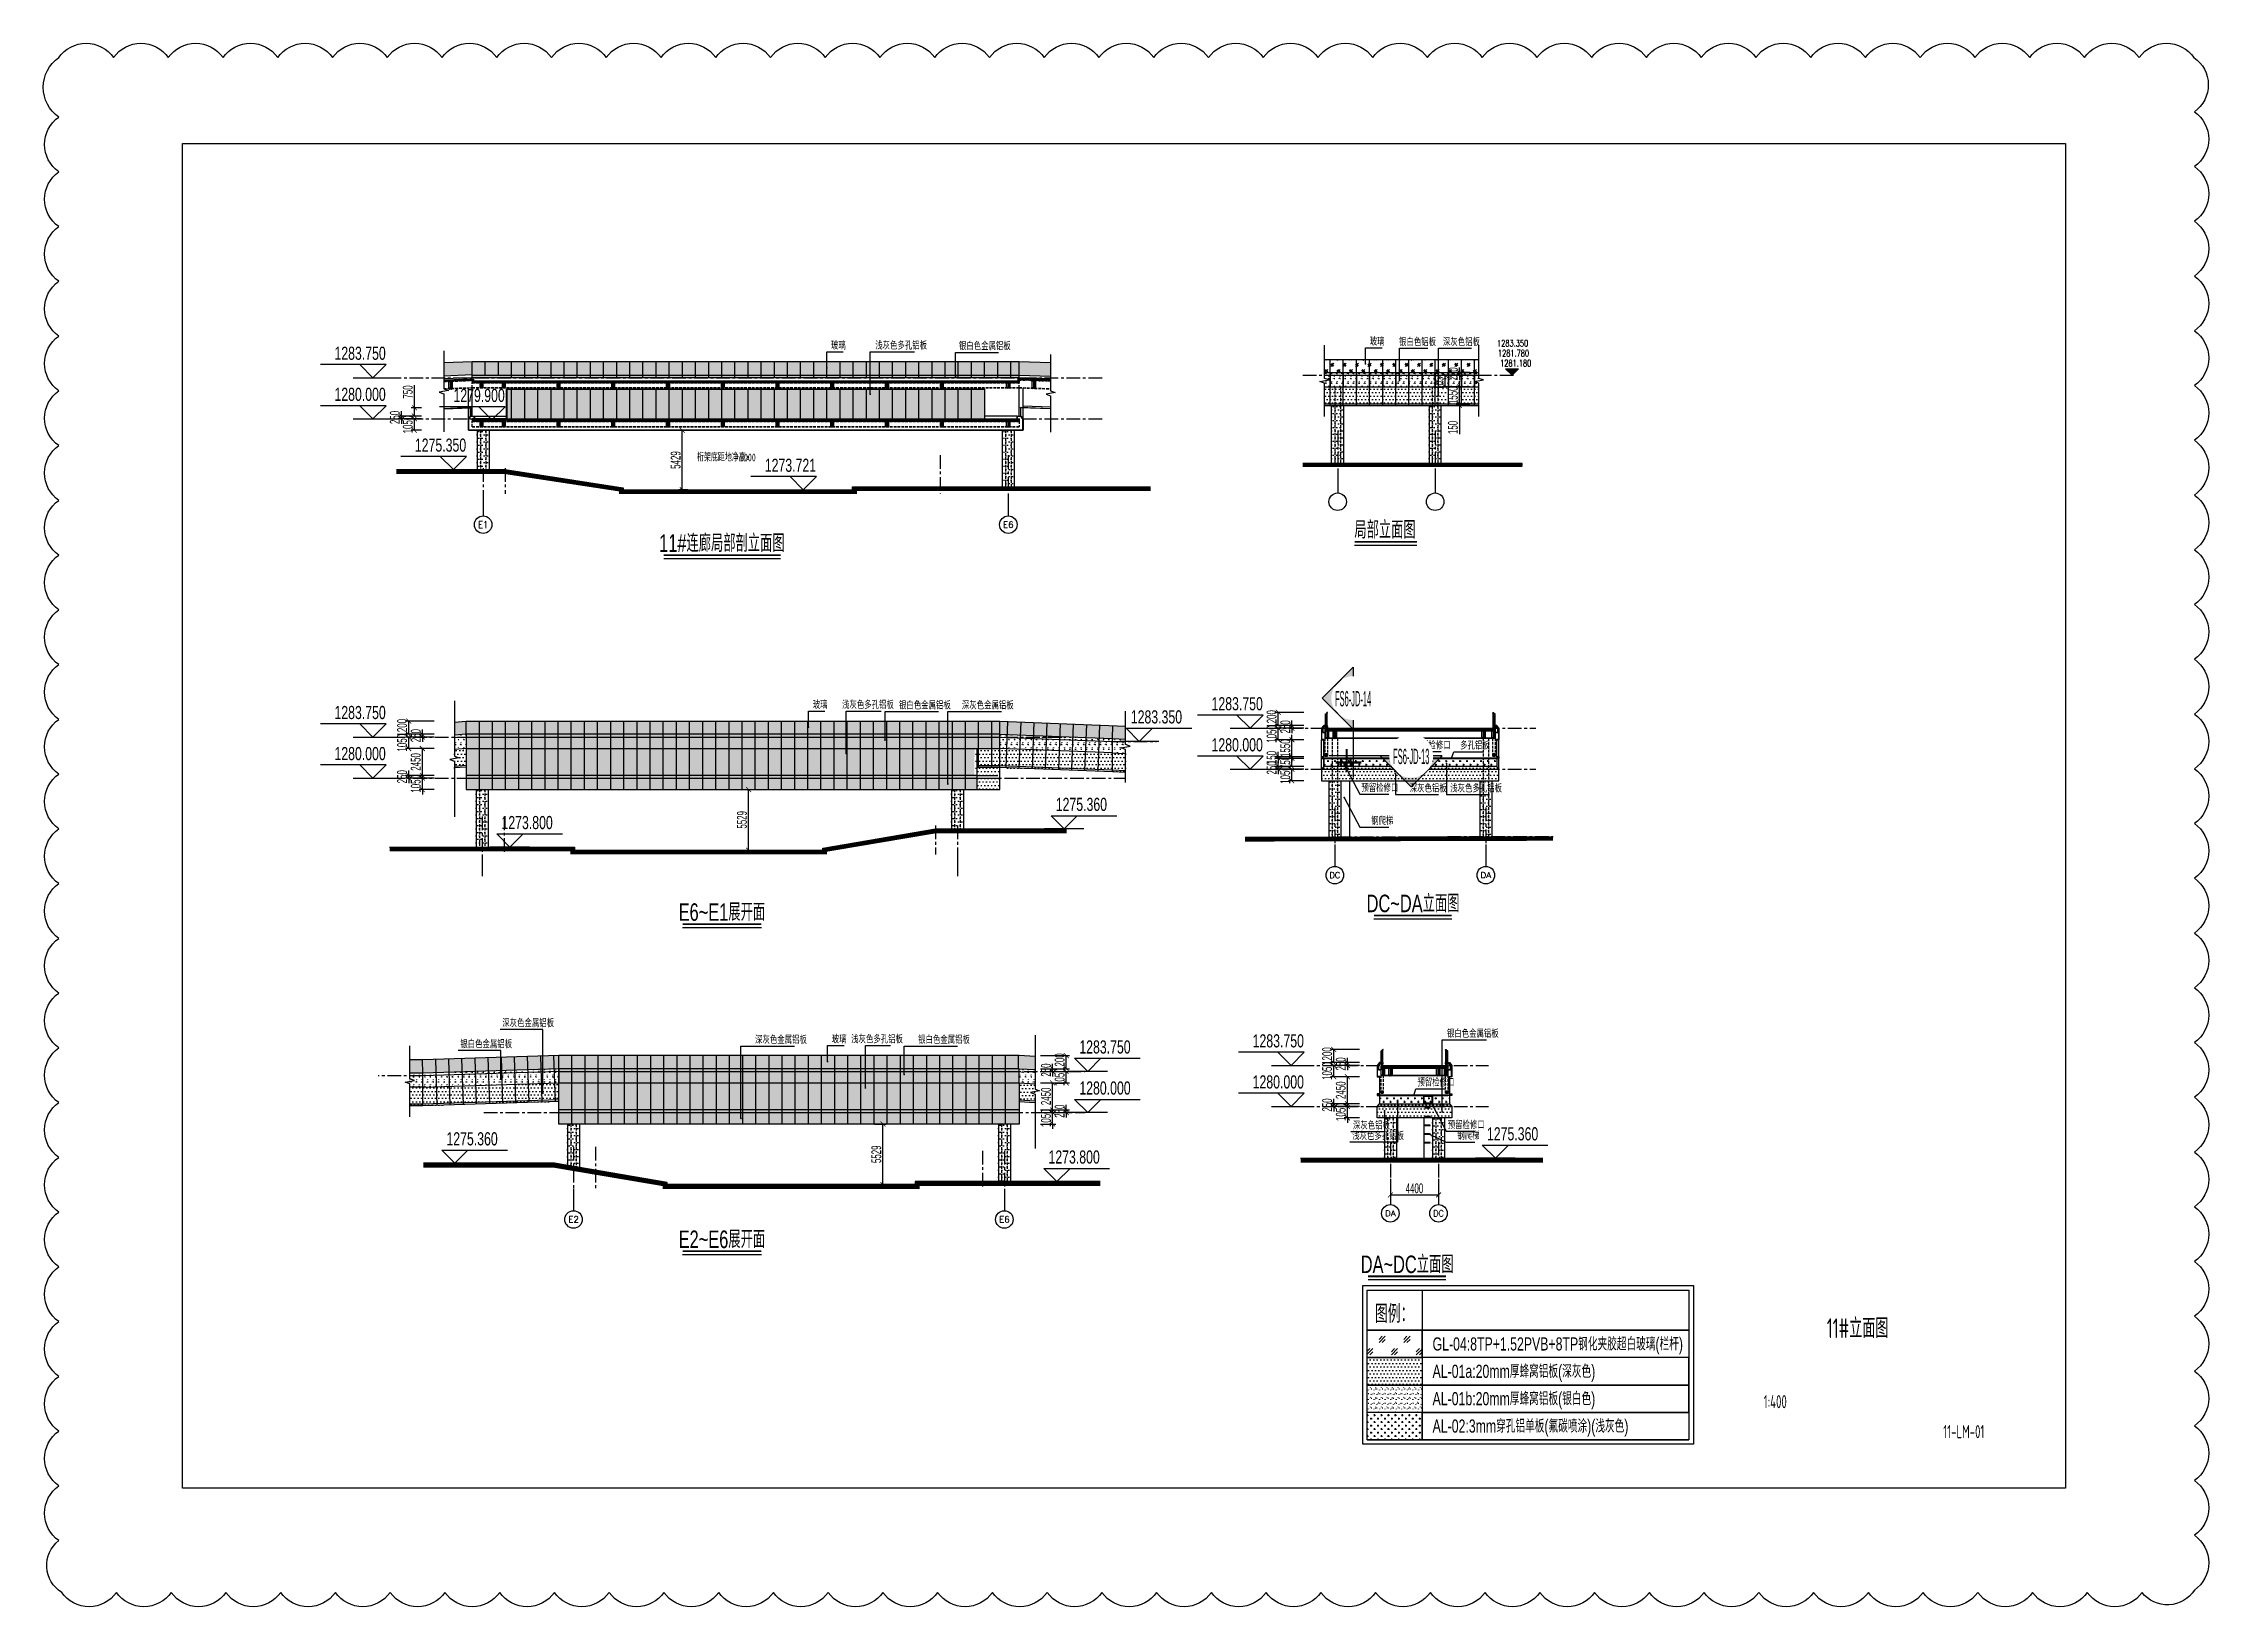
# Model space of a CAD drawing. Extents: x 38275477 to 38557164, y 2905373 to 3096199.
# Drawn here: x 38275477 to 38473242, y 2905373 to 3048145 of the extents above; entities that cross this region are included whole.
import ezdxf
from ezdxf.enums import TextEntityAlignment as Align

# ---------------------------------------------------------------- set-up
doc = ezdxf.new("R2010")
doc.units = 0
doc.header["$LTSCALE"] = 1000
for name, pattern in [('__DASH', [0.35, 0.25, -0.1]), ('CENTER', [2, 1.25, -0.25, 0.25, -0.25]), ('DASH', [0.35, 0.25, -0.1])]:
    doc.linetypes.add(name, pattern=pattern)
for name, color, linetype in [('#填充层', 8, 'Continuous'), ('#幕墙分格线-立面', 7, 'Continuous'), ('#文字', 2, 'Continuous'), ('#标注', 1, 'Continuous'), ('#结构边线+内凹外凸边线', 5, 'Continuous'), ('#非幕墙范围构件', 8, 'DASH'), ('A-BEAM-SECT-S', 10, 'Continuous'), ('A-CLNG-ACCS', 2, 'Continuous'), ('A-DETL-ALUM', 30, 'Continuous'), ('A-DIMS', 1, 'Continuous'), ('A-DIMS-ELEV', 1, 'Continuous'), ('A-DIMS-LEAD', 1, 'Continuous'), ('A-DIMS-SYMB', 1, 'Continuous'), ('A-GLASS-E', 145, 'Continuous'), ('A-GRID', 1, 'CENTER'), ('A-HATCH-DETL', 9, 'Continuous'), ('A-HATH', 9, 'Continuous'), ('A-NOTE', 4, 'Continuous'), ('A-STRS-HRAL', 80, 'Continuous'), ('AXIS_TEXT', 4, 'Continuous'), ('C-AXIS-DIMS', 1, 'Continuous'), ('C-NAME', 13, 'Continuous'), ('C-SHET-SHBD', 11, 'Continuous'), ('DIM', 173, 'Continuous'), ('WZ', 7, 'Continuous'), ('建-墙', 7, 'Continuous')]:
    doc.layers.add(name, color=color, linetype=linetype)
doc.layers.add('定位边线-不打印', color=251, linetype='Continuous', plot=False)
doc.styles.add('#文字', font='jrs.shx', dxfattribs={"width": 0.7, "bigfont": 'hztxt.shx'})
doc.styles.add('_TCH_AXIS', font='COMPLEX', dxfattribs={"bigfont": 'GBCBIG'})
doc.styles.add('_TCH_DIM', font='SIMPLEX', dxfattribs={"bigfont": 'GBCBIG'})
doc.styles.add('COMPLEX', font='COMPLEX')
doc.styles.add('JHZX', font='jrs.shx', dxfattribs={"width": 0.6, "bigfont": 'jhz.shx'})
doc.styles.add('XD2008', font='xd-hzs.shx', dxfattribs={"width": 0.7, "bigfont": 'xd-hztxt.shx'})
doc.styles.add('楷体', font='', dxfattribs={"width": 0.75})
doc.styles.get('楷体').set_extended_font_data('KaiTi_GB2312')
doc.dimstyles.new('JZBZ-300', dxfattribs={"dimscale": 300, "dimtxt": 3, "dimasz": 1.5, "dimexe": 1, "dimexo": 1, "dimgap": 0.5, "dimtad": 1, "dimdec": 0, "dimdsep": 46, "dimtxsty": 'JHZX', "dimblk1": 'ARCHTICK', "dimblk2": 'ARCHTICK', "dimsah": 1, "dimcen": 0, "dimclrd": 1, "dimclre": 1, "dimclrt": 2, "dimadec": 1, "dimazin": 2, "dimtfac": 1, "dimtdec": 0, "dimtix": 1, "dimtmove": 0, "dimatfit": 3, "dimfxl": 0, "dimtolj": 1, "dimlwd": -1, "dimlwe": -1, "dimarcsym": 0})
pattern_1 = [(0, (0, 0), (254, 439.94), [63.5, -444.5]), (90, (31.75, 0), (-254, 439.94), [31.75, -848.132]), (90, (39.7, 0), (-254, 439.94), [25.4, -854.482]), (90, (23.8, 0), (-254, 439.94), [25.4, -854.482]), (60, (47.62, 0), (-253.999216, 439.9404526), [20.32, -487.68]), (120, (15.88, 0), (-507.999216, 0.0004526), [20.32, -487.68])]
pattern_2 = [(0, (0, 0), (317.5, 317.5), [158.75, -476.25]), (90, (79.38, -79.38), (-317.5, 317.5), [158.75, -476.25])]
pattern_3 = [(45, (0, 0), (-88.38834765, 88.38834765), []), (50, (0, 0), (358.6300913, -31.3760675), [37.5, -412.5]), (355, (0, 0), (-69.3756668, 376.096067), [30, -330]), (100.4514, (29.9, -2.6), (289.254691, 344.719771), [31.870095, -350.571056]), (46.1842, (0, 100), (533.6205243, -82.759507), [56.25, -618.75]), (96.6356, (44.47, 93.1), (467.331353, 487.0589355), [47.805144, -525.8565]), (351.1842, (0, 100), (467.3309726, 487.0593005), [45, -495]), (21, (50, 75), (298.453526, -201.3094453), [37.5, -412.5]), (326, (50, 75), (121.657666, 362.5750225), [30, -330]), (71.4514, (74.87, 58.22), (420.1113143, 161.2652484), [31.870095, -350.571056]), (37.5, (0, 0), (6.07992766, 166.4469269), [0, -326, 0, -335, 0, -331.25]), (7.5, (0, 0), (131.5347687, 197.2058559), [0, -191, 0, -318.5, 0, -126.25]), (327.5, (-111.5, 0), (266.9112181, -11.27743587), [0, -125, 0, -390, 0, -517.5]), (317.5, (-161.5, 0), (291.5930847, 50.0524912), [0, -162.5, 0, -259, 0, -367.5])]

msp = doc.modelspace()

# ---------------------------------------------------------------- texts
at = {"layer": 'A-DIMS-ELEV', "color": 4, "style": '_TCH_DIM', "width": 0.705882}
for s, p in [('1283.350', (38408244.3, 3020455.5)), ('1281.780', (38408324.3, 3019545.5)), ('1281.180', (38408524.3, 3018635.5))]:
    msp.add_text(s, height=595, dxfattribs=at).set_placement(p)
at = {"layer": 'A-NOTE', "color": 4, "style": '_TCH_DIM'}
for s, p in [('玻璃', (38347424.2, 3020183.1)), ('浅灰色多孔铝板', (38351462.5, 3020183.1)), ('银白色金属铝板', (38359105.7, 3020133.8)), ('玻璃', (38396622.1, 3020551.6)), ('银白色铝板', (38399296.8, 3020502.3)), ('深灰色铝板', (38403307.3, 3020502.3)), ('玻璃', (38345748.8, 2987373.6)), ('浅灰色多孔铝板', (38348429.4, 2987373.6)), ('银白色金属铝板', (38353631, 2987324.3)), ('深灰色金属铝板', (38359376.6, 2987324.3)), ('预留检修口', (38400632.2, 2983671.5)), ('多孔铝板', (38404880.1, 2983658.2)), ('预留检修口', (38395856.5, 2979788)), ('深灰色铝板', (38400271.7, 2979743.2)), ('浅灰色多孔铝板', (38403971.8, 2979743.2)), ('钢爬梯', (38396757.6, 2976771.7)), ('深灰色金属铝板', (38317398.3, 2958304.2)), ('银白色金属铝板', (38313565.9, 2956382.7)), ('深灰色金属铝板', (38340485.5, 2956782.9)), ('玻璃', (38347492.3, 2956832)), ('浅灰色多孔铝板', (38349261.1, 2956832)), ('银白色金属铝板', (38355374.5, 2956782.7)), ('银白色金属铝板', (38403671, 2957340.2)), ('预留检修口', (38400975.7, 2952885.6)), ('浅灰色多孔铝板', (38395024.6, 2948000.2)), ('深灰色铝板', (38395089.2, 2948957.4)), ('预留检修口', (38403742, 2949002.2)), ('钢爬梯', (38404618.1, 2948019.5))]:
    msp.add_text(s, height=675.18, dxfattribs=at).set_placement(p)
at = {"layer": 'C-NAME', "style": 'XD2008', "width": 0.7}
for s, p in [('桁架底距地净高≥', (38335174.1, 3009966.8)), ('5000', (38339094.1, 3009966.8))]:
    msp.add_text(s, height=700, dxfattribs=at).set_placement(p)

# ---------------------------------------------------------------- blocks, each defined once
blk = doc.blocks.new('A3文本框')
at = {"layer": 'Defpoints', "ltscale": 500}
blk.add_lwpolyline([(10, -10), (-420, -10), (-420, 297), (10, 297)], close=True, dxfattribs=at)
at = {"layer": 'C-SHET-SHBD', "style": 'XD2008', "width": 0.7}
for tag, height, p in [('子项名称', 4.5, (-37.49, 35.41)), ('图名', 4.5, (-37.49, 24.27)), ('比例', 3, (-56.3, 8.25)), ('MQJD-01', 3, (-13.24, 2.27))]:
    blk.add_attdef(tag, text='', height=height, dxfattribs=at).set_placement(p, align=Align.CENTER)
blk = doc.blocks.new('A$Ce1b407ec')
at = {"layer": '#填充层', "ltscale": 5}
h = blk.add_hatch(dxfattribs=at)
h.set_pattern_fill('玻璃A', color=256, scale=0.5)
h.set_pattern_definition([(45, (-322.747, 917.3708), (-2.828427, 2.828427), [2, -2]), (45, (-322.747, 918.078), (-2.828427, 2.828427), [1, -3]), (45, (-322.04, 917.3708), (-2.828427, 2.828427), [1, -3])])
h.paths.add_polyline_path([(-74.45, 26.04), (-61.95, 26.04), (-61.95, 19.79), (-74.45, 19.79)])
h = blk.add_hatch(dxfattribs=at)
h.set_pattern_fill('DOTS', color=256, scale=0.5)
h.set_pattern_definition([(0, (-322.7471, 917.3708), (0.396875, 0.79375), [0, -0.79375])])
h.paths.add_polyline_path([(-74.45, 19.79), (-61.95, 19.79), (-61.95, 13.54), (-74.45, 13.54)])
h = blk.add_hatch(dxfattribs=at)
h.set_pattern_fill('SWAMP', color=256, scale=0.5)
h.set_pattern_definition([(0, (-96031.5248, -7300.5014), (0.635, 1.09985), [0.15875, -1.11125]), (90, (-96031.4454, -7300.5014), (-0.635, 1.09985), [0.079375, -2.12033]), (90, (-96031.42555, -7300.5014), (-0.635, 1.09985), [0.0635, -2.136205]), (90, (-96031.46524, -7300.5014), (-0.635, 1.09985), [0.0635, -2.136205]), (60, (-96031.4057, -7300.5014), (-0.63499804, 1.099851131), [0.0508, -1.2192]), (120, (-96031.4851, -7300.5014), (-1.26999804, 1.131e-06), [0.0508, -1.2192])])
h.paths.add_polyline_path([(-74.45, 13.54), (-61.95, 13.54), (-61.95, 7.29), (-74.45, 7.29)])
h = blk.add_hatch(dxfattribs=at)
h.set_pattern_fill('CROSS', color=256, scale=0.5)
h.set_pattern_definition([(0, (-322.7471, 911.1208), (0.79375, 0.79375), [0.396875, -1.190625]), (90, (-322.54865, 910.9223), (-0.79375, 0.79375), [0.396875, -1.190625])])
h.paths.add_polyline_path([(-74.45, 7.29), (-61.95, 7.29), (-61.95, 1.04), (-74.45, 1.04)])
at = {"layer": '#标注'}
for p, q in [((-74.45, 26.04), (-61.95, 26.04)), ((-74.45, 19.79), (-74.45, 26.04)), ((-61.95, 26.04), (-74.45, 26.04)), ((-61.95, 26.04), (-61.95, 19.79)), ((-61.95, 26.04), (-1.04, 26.04)), ((-61.95, 19.79), (-61.95, 26.04)), ((-1.04, 26.04), (-61.95, 26.04)), ((-1.04, 26.04), (-1.04, 19.79)), ((-74.45, 1.04), (-74.45, 13.54)), ((-1.04, 13.54), (-1.04, 1.04)), ((-61.95, 7.29), (-61.95, 1.04)), ((-61.95, 1.04), (-61.95, 7.29)), ((-61.95, 1.04), (-74.45, 1.04)), ((-74.45, 1.04), (-61.95, 1.04)), ((-1.04, 1.04), (-61.95, 1.04)), ((-61.95, 1.04), (-1.04, 1.04))]:
    blk.add_line(p, q, dxfattribs=at)
for points in [[(-1.04, 13.54), (-1.04, 19.79), (-61.95, 19.79), (-61.95, 13.54), (-1.04, 13.54), (-61.95, 13.54), (-74.45, 13.54), (-74.45, 19.79), (-61.95, 19.79), (-61.95, 13.54)], [(-1.04, 19.79), (-61.95, 19.79), (-74.45, 19.79)], [(-1.04, 7.29), (-1.04, 13.54), (-61.95, 13.54), (-61.95, 7.29), (-1.04, 7.29), (-61.95, 7.29), (-74.45, 7.29), (-74.45, 13.54), (-61.95, 13.54), (-61.95, 7.29)]]:
    blk.add_lwpolyline(points, dxfattribs=at)
at = {"color": 5}
for p, q in [((-75.5, 36.26), (0, 36.26)), ((-75.5, 0), (-75.5, 36.26)), ((-74.45, 35.22), (-61.95, 35.22)), ((-74.45, 26.04), (-74.45, 35.22)), ((-61.95, 35.22), (-61.95, 26.04)), ((0, 36.26), (0, 0)), ((-61.95, 26.04), (-74.45, 26.04)), ((0, 0), (-75.5, 0))]:
    blk.add_line(p, q, dxfattribs=at)
at = {"color": 8}
for p, q in [((-74.45, 35.22), (-1.04, 35.22)), ((-74.45, 1.04), (-74.45, 35.22)), ((-1.04, 35.22), (-1.04, 1.04)), ((-1.04, 1.04), (-74.45, 1.04))]:
    blk.add_line(p, q, dxfattribs=at)
at = {"layer": '#文字', "style": '#文字', "width": 0.7}
blk.add_text('图例：', height=4.167, dxfattribs=at).set_placement((-68.3, 30.01), align=Align.MIDDLE)
for s, p in [('GL-04:8TP+1.52PVB+8TP钢化夹胶超白玻璃(栏杆)', (-59.54, 22.92)), ('AL-01a:20mm厚蜂窝铝板(深灰色)', (-59.54, 16.67)), ('AL-01b:20mm厚蜂窝铝板(银白色)', (-59.54, 10.42)), ('AL-02:3mm穿孔铝单板(氟碳喷涂)(浅灰色)', (-59.54, 4.17))]:
    blk.add_text(s, height=3, dxfattribs=at).set_placement(p, align=Align.MIDDLE_LEFT)
blk = doc.blocks.new('*U7')
blk.add_line((-13.22, -0.75), (13.45, -0.75))
at = {"const_width": 0.4}
blk.add_lwpolyline([(-13.22, 0), (13.45, 0)], dxfattribs=at)
at = {"style": 'JHZX', "width": 0.75}
blk.add_attdef('立面图', text='', height=4, dxfattribs=at).set_placement((0.06, 2.74), align=Align.MIDDLE_CENTER)
blk = doc.blocks.new('*U8')
blk.add_line((-6.87, -0.75), (7.34, -0.75))
at = {"const_width": 0.4}
blk.add_lwpolyline([(-6.87, 0), (7.34, 0)], dxfattribs=at)
at = {"style": 'JHZX', "width": 0.75}
blk.add_attdef('立面图', text='', height=4, dxfattribs=at).set_placement((0.06, 2.74), align=Align.MIDDLE_CENTER)
blk = doc.blocks.new('*U9')
blk.add_line((-8.91, -0.75), (9.08, -0.75))
at = {"const_width": 0.4}
blk.add_lwpolyline([(-8.91, 0), (9.08, 0)], dxfattribs=at)
at = {"style": 'JHZX', "width": 0.75}
blk.add_attdef('立面图', text='', height=4, dxfattribs=at).set_placement((0.06, 2.74), align=Align.MIDDLE_CENTER)
blk = doc.blocks.new('*U10')
blk.add_line((-8.85, -0.75), (8.9, -0.75))
at = {"const_width": 0.4}
blk.add_lwpolyline([(-8.85, 0), (8.9, 0)], dxfattribs=at)
at = {"style": 'JHZX', "width": 0.75}
blk.add_attdef('立面图', text='', height=4, dxfattribs=at).set_placement((0.06, 2.74), align=Align.MIDDLE_CENTER)
blk = doc.blocks.new('*U12')
at = {"const_width": 0.5}
for points in [[(4.16, -15.39), (4.16, -10.39)], [(4.16, -16.24), (4.16, -11.24)]]:
    blk.add_lwpolyline(points, dxfattribs=at)
blk.add_wipeout([(5.35, 6), (4.72, 5.92), (4.11, 5.76), (3.53, 5.53), (2.98, 5.23), (2.47, 4.86), (2.01, 4.43), (1.61, 3.94), (1.27, 3.41), (1, 2.84), (0.81, 2.25), (0.69, 1.63), (0.65, 1), (0.69, 0.37), (0.81, -0.25), (1, -0.84), (1.27, -1.41), (1.61, -1.94), (2.01, -2.43), (2.47, -2.86), (2.98, -3.23), (3.53, -3.53), (4.11, -3.76), (4.72, -3.92), (5.35, -4), (5.97, -4), (6.6, -3.92), (7.21, -3.76), (7.79, -3.53), (8.34, -3.23), (8.85, -2.86), (9.31, -2.43), (9.71, -1.94), (10.05, -1.41), (10.32, -0.84), (10.51, -0.25), (10.63, 0.37), (10.67, 1), (10.63, 1.63), (10.51, 2.25), (10.32, 2.84), (10.05, 3.41), (9.71, 3.94), (9.31, 4.43), (8.85, 4.86), (8.34, 5.23), (7.79, 5.53), (7.21, 5.76), (6.6, 5.92), (5.97, 6)])
h = blk.add_hatch(color=4)
h.paths.add_polyline_path([(5.66, 8.07), (2.12, 4.54), (2.47, 4.86), (2.98, 5.23), (3.53, 5.53), (4.11, 5.76), (4.72, 5.92), (5.35, 6), (5.66, 6)])
h.paths.add_polyline_path([(0.69, 1.63), (0.81, 2.25), (1, 2.84), (1.27, 3.41), (1.61, 3.94), (1.97, 4.39), (-1.41, 1), (1.97, -2.39), (1.61, -1.94), (1.27, -1.41), (1, -0.84), (0.81, -0.25), (0.69, 0.37), (0.65, 1)])
h.paths.add_polyline_path([(5.66, -4), (5.35, -4), (4.72, -3.92), (4.11, -3.76), (3.53, -3.53), (2.98, -3.23), (2.47, -2.86), (2.12, -2.54), (5.66, -6.07)])
for p, q in [((5.66, 8.07), (-1.41, 1)), ((5.66, -6.07), (-1.41, 1)), ((5.66, -4), (5.66, -17.74))]:
    blk.add_line(p, q)
at = {"color": 7}
blk.add_line((5.66, 8.07), (5.66, 6), dxfattribs=at)
at = {"style": 'JHZX', "width": 0.754119}
blk.add_attdef('DANO.', text='', height=3.5, rotation=270, dxfattribs=at).set_placement((3.78, 5.15), (3.78, -3.12), align=Align.FIT)
blk = doc.blocks.new('*U13')
at = {"const_width": 0.5}
for points in [[(4.16, -15.59), (4.16, -10.59)], [(4.16, -15.67), (4.16, -10.67)]]:
    blk.add_lwpolyline(points, dxfattribs=at)
blk.add_wipeout([(5.35, 6), (4.72, 5.92), (4.11, 5.76), (3.53, 5.53), (2.98, 5.23), (2.47, 4.86), (2.01, 4.43), (1.61, 3.94), (1.27, 3.41), (1, 2.84), (0.81, 2.25), (0.69, 1.63), (0.65, 1), (0.69, 0.37), (0.81, -0.25), (1, -0.84), (1.27, -1.41), (1.61, -1.94), (2.01, -2.43), (2.47, -2.86), (2.98, -3.23), (3.53, -3.53), (4.11, -3.76), (4.72, -3.92), (5.35, -4), (5.97, -4), (6.6, -3.92), (7.21, -3.76), (7.79, -3.53), (8.34, -3.23), (8.85, -2.86), (9.31, -2.43), (9.71, -1.94), (10.05, -1.41), (10.32, -0.84), (10.51, -0.25), (10.63, 0.37), (10.67, 1), (10.63, 1.63), (10.51, 2.25), (10.32, 2.84), (10.05, 3.41), (9.71, 3.94), (9.31, 4.43), (8.85, 4.86), (8.34, 5.23), (7.79, 5.53), (7.21, 5.76), (6.6, 5.92), (5.97, 6)])
h = blk.add_hatch(color=4)
h.paths.add_polyline_path([(5.66, 8.07), (2.12, 4.54), (2.47, 4.86), (2.98, 5.23), (3.53, 5.53), (4.11, 5.76), (4.72, 5.92), (5.35, 6), (5.66, 6)])
h.paths.add_polyline_path([(0.69, 1.63), (0.81, 2.25), (1, 2.84), (1.27, 3.41), (1.61, 3.94), (1.97, 4.39), (-1.41, 1), (1.97, -2.39), (1.61, -1.94), (1.27, -1.41), (1, -0.84), (0.81, -0.25), (0.69, 0.37), (0.65, 1)])
h.paths.add_polyline_path([(5.66, -4), (5.35, -4), (4.72, -3.92), (4.11, -3.76), (3.53, -3.53), (2.98, -3.23), (2.47, -2.86), (2.12, -2.54), (5.66, -6.07)])
for p, q in [((5.66, 8.07), (-1.41, 1)), ((5.66, -6.07), (-1.41, 1)), ((5.66, -4), (5.66, -17.09))]:
    blk.add_line(p, q)
at = {"color": 7}
blk.add_line((5.66, 8.07), (5.66, 6), dxfattribs=at)
at = {"style": 'JHZX', "width": 0.754119}
blk.add_attdef('DANO.', text='', height=3.5, dxfattribs=at).set_placement((1.51, -0.88), (9.78, -0.88), align=Align.FIT)
blk = doc.blocks.new('700-300')
at = {"layer": 'A-BEAM-SECT-S'}
for p, q in [((-50, -170), (-50, 470)), ((250, 470), (250, -170))]:
    blk.add_line(p, q, dxfattribs=at)
blk.add_lwpolyline([(108, 470), (250, 470), (250, 500), (-50, 500), (-50, 470), (92, 470), (92, -170), (-50, -170), (-50, -200), (250, -200), (250, -170), (108, -170)], close=True, dxfattribs=at)
for points in [[(-38, -170), (-38, 470)], [(62, 470), (92, 440)], [(138, 470), (108, 440)], [(238, -170), (238, 470)], [(62, -170), (92, -140)], [(138, -170), (108, -140)]]:
    blk.add_lwpolyline(points, dxfattribs=at)
at = {"layer": '定位边线-不打印', "style": 'XD2008', "width": 0.7}
blk.add_text('700*300', height=70, dxfattribs=at).set_placement((-57, -303))
blk = doc.blocks.new('500-250')
at = {"layer": 'A-BEAM-SECT-S'}
for p, q in [((-25, 30), (-25, 470)), ((225, 470), (225, 30))]:
    blk.add_line(p, q, dxfattribs=at)
blk.add_lwpolyline([(108, 470), (225, 470), (225, 500), (-25, 500), (-25, 470), (92, 470), (92, 30), (-25, 30), (-25, 0), (225, 0), (225, 30), (108, 30)], close=True, dxfattribs=at)
for points in [[(-13, 30), (-13, 470)], [(62, 470), (92, 440)], [(62, 30), (92, 60)], [(138, 470), (108, 440)], [(138, 30), (108, 60)], [(213, 30), (213, 470)]]:
    blk.add_lwpolyline(points, dxfattribs=at)
at = {"layer": '定位边线-不打印', "style": 'XD2008', "width": 0.7}
blk.add_text('500*250', height=70, dxfattribs=at).set_placement((-32, -103))
blk = doc.blocks.new('500-300')
at = {"layer": 'A-BEAM-SECT-S'}
for p, q in [((-50, 30), (-50, 470)), ((250, 470), (250, 30))]:
    blk.add_line(p, q, dxfattribs=at)
blk.add_lwpolyline([(108, 470), (250, 470), (250, 500), (-50, 500), (-50, 470), (92, 470), (92, 30), (-50, 30), (-50, 0), (250, 0), (250, 30), (108, 30)], close=True, dxfattribs=at)
for points in [[(-38, 30), (-38, 470)], [(62, 470), (92, 440)], [(62, 30), (92, 60)], [(138, 470), (108, 440)], [(138, 30), (108, 60)], [(238, 30), (238, 470)]]:
    blk.add_lwpolyline(points, dxfattribs=at)
at = {"layer": '定位边线-不打印', "style": 'XD2008', "width": 0.7}
blk.add_text('500*300', height=70, dxfattribs=at).set_placement((-32, -103))
blk = doc.blocks.new('_ARCHTICK')
at = {"color": 0, "linetype": 'ByBlock', "const_width": 0.15}
blk.add_lwpolyline([(-0.5, -0.5), (0.5, 0.5)], dxfattribs=at)
blk = doc.blocks.new('*D19')
at = {"layer": '#标注', "color": 1, "transparency": 16777216}
for p, q in [((38310006, 3013854), (38309070, 3013854)), ((38310006, 3012804), (38309070, 3012804)), ((38309370, 3012804), (38309370, 3013854))]:
    blk.add_line(p, q, dxfattribs=at)
at = {"layer": 'Defpoints', "color": 0, "transparency": 16777216}
for p in [(38309370, 3013854), (38310306, 3013854), (38310306, 3012804)]:
    blk.add_point(p, dxfattribs=at)
at = {"layer": '#标注', "color": 1, "transparency": 16777216, "xscale": 450, "yscale": 450, "zscale": 450}
for p, rotation in [((38309370, 3013854), 90), ((38309370, 3012804), 270)]:
    blk.add_blockref('_ARCHTICK', p, dxfattribs=dict(at, rotation=rotation))
at = {"layer": '#标注', "color": 2, "transparency": 16777216, "insert": (38308770, 3013329), "char_height": 900, "attachment_point": 5, "rotation": 90, "style": 'JHZX'}
blk.add_mtext('\\A1;1050', dxfattribs=at)
blk = doc.blocks.new('*D20')
at = {"layer": '#标注', "color": 1, "transparency": 16777216}
for p, q in [((38310006, 3014104), (38307886, 3014104)), ((38308186, 3014104), (38308186, 3014554)), ((38308186, 3013854), (38308186, 3014104)), ((38310006, 3013854), (38307886, 3013854)), ((38308186, 3013854), (38308186, 3013404))]:
    blk.add_line(p, q, dxfattribs=at)
at = {"layer": 'Defpoints', "color": 0, "transparency": 16777216}
for p in [(38308186, 3014104), (38310306, 3014104), (38310306, 3013854)]:
    blk.add_point(p, dxfattribs=at)
at = {"layer": '#标注', "color": 1, "transparency": 16777216, "xscale": 450, "yscale": 450, "zscale": 450}
for p, rotation in [((38308186, 3014104), 270), ((38308186, 3013854), 90)]:
    blk.add_blockref('_ARCHTICK', p, dxfattribs=dict(at, rotation=rotation))
at = {"layer": '#标注', "color": 2, "transparency": 16777216, "insert": (38307586, 3013979), "char_height": 900, "attachment_point": 5, "rotation": 90, "style": 'JHZX'}
blk.add_mtext('\\A1;250', dxfattribs=at)
blk = doc.blocks.new('*D21')
at = {"layer": '#标注', "color": 1, "transparency": 16777216}
for p, q in [((38309370, 3014854), (38309370, 3016938)), ((38310006, 3014854), (38309070, 3014854)), ((38310006, 3014104), (38309070, 3014104)), ((38309370, 3014104), (38309370, 3014854))]:
    blk.add_line(p, q, dxfattribs=at)
at = {"layer": 'Defpoints', "color": 0, "transparency": 16777216}
for p in [(38309370, 3014854), (38310306, 3014854), (38310306, 3014104)]:
    blk.add_point(p, dxfattribs=at)
at = {"layer": '#标注', "color": 1, "transparency": 16777216, "xscale": 450, "yscale": 450, "zscale": 450}
for p, rotation in [((38309370, 3014854), 90), ((38309370, 3014104), 270)]:
    blk.add_blockref('_ARCHTICK', p, dxfattribs=dict(at, rotation=rotation))
at = {"layer": '#标注', "color": 2, "transparency": 16777216, "insert": (38308770, 3016302), "char_height": 900, "attachment_point": 5, "rotation": 90, "style": 'JHZX'}
blk.add_mtext('\\A1;750', dxfattribs=at)
blk = doc.blocks.new('*D22')
at = {"layer": '#标注', "color": 1, "transparency": 16777216}
for p, q in [((38334336, 3012804), (38333531, 3012804)), ((38333831, 3007375), (38333831, 3012804)), ((38334336, 3007375), (38333531, 3007375))]:
    blk.add_line(p, q, dxfattribs=at)
at = {"layer": 'Defpoints', "color": 0, "transparency": 16777216}
for p in [(38333831, 3012804), (38334636, 3012804), (38334636, 3007375)]:
    blk.add_point(p, dxfattribs=at)
at = {"layer": '#标注', "color": 1, "transparency": 16777216, "xscale": 450, "yscale": 450, "zscale": 450}
for p, rotation in [((38333831, 3012804), 90), ((38333831, 3007375), 270)]:
    blk.add_blockref('_ARCHTICK', p, dxfattribs=dict(at, rotation=rotation))
at = {"layer": '#标注', "color": 2, "transparency": 16777216, "insert": (38333231, 3010089), "char_height": 900, "attachment_point": 5, "rotation": 90, "style": 'JHZX'}
blk.add_mtext('\\A1;5429', dxfattribs=at)
blk = doc.blocks.new('_AXISO')
blk.add_circle((0, 0), 0.5)
at = {"layer": 'AXIS_TEXT', "style": 'COMPLEX', "width": 1.041667}
blk.add_attdef('A', text='', height=0.56, dxfattribs=at).set_placement((-0.25, -0.28), (0.25, -0.28), align=Align.FIT)
blk = doc.blocks.new('*D23')
at = {"layer": '#标注', "color": 1, "transparency": 16777216}
for p, q in [((38405760, 3015225), (38404517, 3015225)), ((38405760, 3015075), (38404517, 3015075)), ((38404817, 3015225), (38404817, 3015675)), ((38404817, 3015225), (38404817, 3015075)), ((38404817, 3015075), (38404817, 3012454))]:
    blk.add_line(p, q, dxfattribs=at)
at = {"layer": 'Defpoints', "color": 0, "transparency": 16777216}
for p in [(38404817, 3015225), (38406060, 3015225), (38406060, 3015075)]:
    blk.add_point(p, dxfattribs=at)
at = {"layer": '#标注', "color": 1, "transparency": 16777216, "xscale": 450, "yscale": 450, "zscale": 450}
for p, rotation in [((38404817, 3015225), 270), ((38404817, 3015075), 90)]:
    blk.add_blockref('_ARCHTICK', p, dxfattribs=dict(at, rotation=rotation))
at = {"layer": '#标注', "color": 2, "transparency": 16777216, "insert": (38404217, 3013063), "char_height": 900, "attachment_point": 5, "rotation": 90, "style": 'JHZX'}
blk.add_mtext('\\A1;150', dxfattribs=at)
blk = doc.blocks.new('*D24')
at = {"layer": '#标注', "color": 1, "transparency": 16777216}
for p, q in [((38405760, 3016776), (38404517, 3016776)), ((38404817, 3016776), (38404817, 3017226)), ((38404817, 3015225), (38404817, 3016776)), ((38405760, 3015225), (38404517, 3015225)), ((38404817, 3015225), (38404817, 3014775))]:
    blk.add_line(p, q, dxfattribs=at)
at = {"layer": 'Defpoints', "color": 0, "transparency": 16777216}
for p in [(38404817, 3016776), (38406060, 3016776), (38406060, 3015225)]:
    blk.add_point(p, dxfattribs=at)
at = {"layer": '#标注', "color": 1, "transparency": 16777216, "xscale": 450, "yscale": 450, "zscale": 450}
for p, rotation in [((38404817, 3016776), 270), ((38404817, 3015225), 90)]:
    blk.add_blockref('_ARCHTICK', p, dxfattribs=dict(at, rotation=rotation))
at = {"layer": '#标注', "color": 2, "transparency": 16777216, "insert": (38404217, 3016000), "char_height": 900, "attachment_point": 5, "rotation": 90, "style": 'JHZX'}
blk.add_mtext('\\A1;1550', dxfattribs=at)
blk = doc.blocks.new('*D25')
at = {"layer": '#标注', "color": 1, "transparency": 16777216}
for p, q in [((38405760, 3017826), (38403216, 3017826)), ((38405760, 3016776), (38403216, 3016776)), ((38403516, 3016776), (38403516, 3017826))]:
    blk.add_line(p, q, dxfattribs=at)
at = {"layer": 'Defpoints', "color": 0, "transparency": 16777216}
for p in [(38403516, 3017826), (38406060, 3017826), (38406060, 3016776)]:
    blk.add_point(p, dxfattribs=at)
at = {"layer": '#标注', "color": 1, "transparency": 16777216, "xscale": 450, "yscale": 450, "zscale": 450}
for p, rotation in [((38403516, 3017826), 90), ((38403516, 3016776), 270)]:
    blk.add_blockref('_ARCHTICK', p, dxfattribs=dict(at, rotation=rotation))
at = {"layer": '#标注', "color": 2, "transparency": 16777216, "insert": (38402916, 3017301), "char_height": 900, "attachment_point": 5, "rotation": 90, "style": 'JHZX'}
blk.add_mtext('\\A1;1050', dxfattribs=at)
blk = doc.blocks.new('*D26')
at = {"layer": '#标注', "color": 1, "transparency": 16777216}
for p, q in [((38405760, 3018076), (38404517, 3018076)), ((38404817, 3018076), (38404817, 3018526)), ((38404817, 3017826), (38404817, 3018076)), ((38405760, 3017826), (38404517, 3017826)), ((38404817, 3017826), (38404817, 3017376))]:
    blk.add_line(p, q, dxfattribs=at)
at = {"layer": 'Defpoints', "color": 0, "transparency": 16777216}
for p in [(38404817, 3018076), (38406060, 3018076), (38406060, 3017826)]:
    blk.add_point(p, dxfattribs=at)
at = {"layer": '#标注', "color": 1, "transparency": 16777216, "xscale": 450, "yscale": 450, "zscale": 450}
for p, rotation in [((38404817, 3018076), 270), ((38404817, 3017826), 90)]:
    blk.add_blockref('_ARCHTICK', p, dxfattribs=dict(at, rotation=rotation))
at = {"layer": '#标注', "color": 2, "transparency": 16777216, "insert": (38404217, 3017951), "char_height": 900, "attachment_point": 5, "rotation": 90, "style": 'JHZX'}
blk.add_mtext('\\A1;250', dxfattribs=at)
blk = doc.blocks.new('*D27')
at = {"layer": '#标注', "color": 1, "transparency": 16777216}
for p, q in [((38339882, 2979994), (38340186, 2979994)), ((38339886, 2974465), (38339886, 2979994)), ((38339882, 2974465), (38340186, 2974465))]:
    blk.add_line(p, q, dxfattribs=at)
at = {"layer": 'Defpoints', "color": 0, "transparency": 16777216}
for p in [(38339582, 2979994), (38339886, 2979994), (38339582, 2974465)]:
    blk.add_point(p, dxfattribs=at)
at = {"layer": '#标注', "color": 1, "transparency": 16777216, "xscale": 450, "yscale": 450, "zscale": 450}
for p, rotation in [((38339886, 2979994), 90), ((38339886, 2974465), 270)]:
    blk.add_blockref('_ARCHTICK', p, dxfattribs=dict(at, rotation=rotation))
at = {"layer": '#标注', "color": 2, "transparency": 16777216, "insert": (38339286, 2977230), "char_height": 900, "attachment_point": 5, "rotation": 90, "style": 'JHZX'}
blk.add_mtext('\\A1;5529', dxfattribs=at)
blk = doc.blocks.new('*D28')
at = {"layer": '#标注', "color": 1, "transparency": 16777216}
for p, q in [((38311189, 2986244), (38308546, 2986244)), ((38308846, 2985044), (38308846, 2986244)), ((38311189, 2985044), (38308546, 2985044))]:
    blk.add_line(p, q, dxfattribs=at)
at = {"layer": 'Defpoints', "color": 0, "transparency": 16777216}
for p in [(38308846, 2986244), (38311489, 2986244), (38311489, 2985044)]:
    blk.add_point(p, dxfattribs=at)
at = {"layer": '#标注', "color": 1, "transparency": 16777216, "xscale": 450, "yscale": 450, "zscale": 450}
for p, rotation in [((38308846, 2986244), 90), ((38308846, 2985044), 270)]:
    blk.add_blockref('_ARCHTICK', p, dxfattribs=dict(at, rotation=rotation))
at = {"layer": '#标注', "color": 2, "transparency": 16777216, "insert": (38308246, 2985644), "char_height": 900, "attachment_point": 5, "rotation": 90, "style": 'JHZX'}
blk.add_mtext('\\A1;1200', dxfattribs=at)
blk = doc.blocks.new('*D29')
at = {"layer": '#标注', "color": 1, "transparency": 16777216}
for p, q in [((38311189, 2985044), (38309796, 2985044)), ((38311189, 2984794), (38309796, 2984794)), ((38310096, 2985044), (38310096, 2985494)), ((38310096, 2984794), (38310096, 2985044)), ((38310096, 2984794), (38310096, 2984344))]:
    blk.add_line(p, q, dxfattribs=at)
at = {"layer": 'Defpoints', "color": 0, "transparency": 16777216}
for p in [(38310096, 2985044), (38311489, 2985044), (38311489, 2984794)]:
    blk.add_point(p, dxfattribs=at)
at = {"layer": '#标注', "color": 1, "transparency": 16777216, "xscale": 450, "yscale": 450, "zscale": 450}
for p, rotation in [((38310096, 2985044), 270), ((38310096, 2984794), 90)]:
    blk.add_blockref('_ARCHTICK', p, dxfattribs=dict(at, rotation=rotation))
at = {"layer": '#标注', "color": 2, "transparency": 16777216, "insert": (38309496, 2984919), "char_height": 900, "attachment_point": 5, "rotation": 90, "style": 'JHZX'}
blk.add_mtext('\\A1;250', dxfattribs=at)
blk = doc.blocks.new('*D30')
at = {"layer": '#标注', "color": 1, "transparency": 16777216}
for p, q in [((38311189, 2984794), (38308546, 2984794)), ((38308846, 2983744), (38308846, 2984794)), ((38311189, 2983744), (38308546, 2983744))]:
    blk.add_line(p, q, dxfattribs=at)
at = {"layer": 'Defpoints', "color": 0, "transparency": 16777216}
for p in [(38308846, 2984794), (38311489, 2984794), (38311489, 2983744)]:
    blk.add_point(p, dxfattribs=at)
at = {"layer": '#标注', "color": 1, "transparency": 16777216, "xscale": 450, "yscale": 450, "zscale": 450}
for p, rotation in [((38308846, 2984794), 90), ((38308846, 2983744), 270)]:
    blk.add_blockref('_ARCHTICK', p, dxfattribs=dict(at, rotation=rotation))
at = {"layer": '#标注', "color": 2, "transparency": 16777216, "insert": (38308246, 2984269), "char_height": 900, "attachment_point": 5, "rotation": 90, "style": 'JHZX'}
blk.add_mtext('\\A1;1050', dxfattribs=at)
blk = doc.blocks.new('*D31')
at = {"layer": '#标注', "color": 1, "transparency": 16777216}
for p, q in [((38311189, 2983744), (38309796, 2983744)), ((38310096, 2981294), (38310096, 2983744)), ((38311189, 2981294), (38309796, 2981294))]:
    blk.add_line(p, q, dxfattribs=at)
at = {"layer": 'Defpoints', "color": 0, "transparency": 16777216}
for p in [(38310096, 2983744), (38311489, 2983744), (38311489, 2981294)]:
    blk.add_point(p, dxfattribs=at)
at = {"layer": '#标注', "color": 1, "transparency": 16777216, "xscale": 450, "yscale": 450, "zscale": 450}
for p, rotation in [((38310096, 2983744), 90), ((38310096, 2981294), 270)]:
    blk.add_blockref('_ARCHTICK', p, dxfattribs=dict(at, rotation=rotation))
at = {"layer": '#标注', "color": 2, "transparency": 16777216, "insert": (38309496, 2982519), "char_height": 900, "attachment_point": 5, "rotation": 90, "style": 'JHZX'}
blk.add_mtext('\\A1;2450', dxfattribs=at)
blk = doc.blocks.new('*D32')
at = {"layer": '#标注', "color": 1, "transparency": 16777216}
for p, q in [((38311189, 2981294), (38308546, 2981294)), ((38311189, 2981044), (38308546, 2981044)), ((38308846, 2981294), (38308846, 2981744)), ((38308846, 2981044), (38308846, 2981294)), ((38308846, 2981044), (38308846, 2980594))]:
    blk.add_line(p, q, dxfattribs=at)
at = {"layer": 'Defpoints', "color": 0, "transparency": 16777216}
for p in [(38308846, 2981294), (38311489, 2981294), (38311489, 2981044)]:
    blk.add_point(p, dxfattribs=at)
at = {"layer": '#标注', "color": 1, "transparency": 16777216, "xscale": 450, "yscale": 450, "zscale": 450}
for p, rotation in [((38308846, 2981294), 270), ((38308846, 2981044), 90)]:
    blk.add_blockref('_ARCHTICK', p, dxfattribs=dict(at, rotation=rotation))
at = {"layer": '#标注', "color": 2, "transparency": 16777216, "insert": (38308246, 2981169), "char_height": 900, "attachment_point": 5, "rotation": 90, "style": 'JHZX'}
blk.add_mtext('\\A1;250', dxfattribs=at)
blk = doc.blocks.new('*D33')
at = {"layer": '#标注', "color": 1, "transparency": 16777216}
for p, q in [((38311189, 2981044), (38309796, 2981044)), ((38310096, 2981044), (38310096, 2981494)), ((38310096, 2979994), (38310096, 2981044)), ((38311189, 2979994), (38309796, 2979994)), ((38310096, 2979994), (38310096, 2979544))]:
    blk.add_line(p, q, dxfattribs=at)
at = {"layer": 'Defpoints', "color": 0, "transparency": 16777216}
for p in [(38310096, 2981044), (38311489, 2981044), (38311489, 2979994)]:
    blk.add_point(p, dxfattribs=at)
at = {"layer": '#标注', "color": 1, "transparency": 16777216, "xscale": 450, "yscale": 450, "zscale": 450}
for p, rotation in [((38310096, 2981044), 270), ((38310096, 2979994), 90)]:
    blk.add_blockref('_ARCHTICK', p, dxfattribs=dict(at, rotation=rotation))
at = {"layer": '#标注', "color": 2, "transparency": 16777216, "insert": (38309496, 2980519), "char_height": 900, "attachment_point": 5, "rotation": 90, "style": 'JHZX'}
blk.add_mtext('\\A1;1050', dxfattribs=at)
blk = doc.blocks.new('栏杆')
at = {"layer": 'A-GLASS-E'}
blk.add_lwpolyline([(35492900, 2535980), (35492920, 2535980), (35492922, 2537029), (35492902, 2537029)], close=True, dxfattribs=at)
at = {"layer": 'A-STRS-HRAL'}
for points in [[(35492870, 2535600), (35492760, 2535600), (35492760, 2537000), (35492729, 2537112)], [(35492902, 2536889), (35492870, 2536889)], [(35492870, 2536871), (35492902, 2536871)], [(35492900, 2536139), (35492870, 2536139)], [(35492870, 2536121), (35492900, 2536121)]]:
    blk.add_lwpolyline(points, dxfattribs=at)
blk.add_lwpolyline([(35492870, 2535600), (35492870, 2536986, 0.1427706), (35492862, 2537013), (35492783, 2537136)], format="xyb", dxfattribs=at)
blk.add_circle((35492758, 2537120), 30, dxfattribs=at)
blk = doc.blocks.new('*D34')
at = {"layer": '#标注', "color": 1, "transparency": 16777216}
for p, q in [((38390606, 2987046), (38387963, 2987046)), ((38388263, 2985846), (38388263, 2987046)), ((38390606, 2985846), (38387963, 2985846))]:
    blk.add_line(p, q, dxfattribs=at)
at = {"layer": 'Defpoints', "color": 0, "transparency": 16777216}
for p in [(38388263, 2987046), (38390906, 2987046), (38390906, 2985846)]:
    blk.add_point(p, dxfattribs=at)
at = {"layer": '#标注', "color": 1, "transparency": 16777216, "xscale": 450, "yscale": 450, "zscale": 450}
for p, rotation in [((38388263, 2987046), 90), ((38388263, 2985846), 270)]:
    blk.add_blockref('_ARCHTICK', p, dxfattribs=dict(at, rotation=rotation))
at = {"layer": '#标注', "color": 2, "transparency": 16777216, "insert": (38387663, 2986446), "char_height": 900, "attachment_point": 5, "rotation": 90, "style": 'JHZX'}
blk.add_mtext('\\A1;1200', dxfattribs=at)
blk = doc.blocks.new('*D35')
at = {"layer": '#标注', "color": 1, "transparency": 16777216}
for p, q in [((38389513, 2985846), (38389513, 2986296)), ((38390606, 2985846), (38389213, 2985846)), ((38390606, 2985596), (38389213, 2985596)), ((38389513, 2985596), (38389513, 2985846)), ((38389513, 2985596), (38389513, 2985146))]:
    blk.add_line(p, q, dxfattribs=at)
at = {"layer": 'Defpoints', "color": 0, "transparency": 16777216}
for p in [(38389513, 2985846), (38390906, 2985846), (38390906, 2985596)]:
    blk.add_point(p, dxfattribs=at)
at = {"layer": '#标注', "color": 1, "transparency": 16777216, "xscale": 450, "yscale": 450, "zscale": 450}
for p, rotation in [((38389513, 2985846), 270), ((38389513, 2985596), 90)]:
    blk.add_blockref('_ARCHTICK', p, dxfattribs=dict(at, rotation=rotation))
at = {"layer": '#标注', "color": 2, "transparency": 16777216, "insert": (38388913, 2985721), "char_height": 900, "attachment_point": 5, "rotation": 90, "style": 'JHZX'}
blk.add_mtext('\\A1;250', dxfattribs=at)
blk = doc.blocks.new('*D36')
at = {"layer": '#标注', "color": 1, "transparency": 16777216}
for p, q in [((38390606, 2985596), (38387963, 2985596)), ((38390606, 2984546), (38387963, 2984546)), ((38388263, 2984546), (38388263, 2985596))]:
    blk.add_line(p, q, dxfattribs=at)
at = {"layer": 'Defpoints', "color": 0, "transparency": 16777216}
for p in [(38388263, 2985596), (38390906, 2985596), (38390906, 2984546)]:
    blk.add_point(p, dxfattribs=at)
at = {"layer": '#标注', "color": 1, "transparency": 16777216, "xscale": 450, "yscale": 450, "zscale": 450}
for p, rotation in [((38388263, 2985596), 90), ((38388263, 2984546), 270)]:
    blk.add_blockref('_ARCHTICK', p, dxfattribs=dict(at, rotation=rotation))
at = {"layer": '#标注', "color": 2, "transparency": 16777216, "insert": (38387663, 2985071), "char_height": 900, "attachment_point": 5, "rotation": 90, "style": 'JHZX'}
blk.add_mtext('\\A1;1050', dxfattribs=at)
blk = doc.blocks.new('*D37')
at = {"layer": '#标注', "color": 1, "transparency": 16777216}
for p, q in [((38390606, 2984546), (38389213, 2984546)), ((38389513, 2984546), (38389513, 2984996)), ((38389513, 2982996), (38389513, 2984546)), ((38390606, 2982996), (38389213, 2982996)), ((38389513, 2982996), (38389513, 2982546))]:
    blk.add_line(p, q, dxfattribs=at)
at = {"layer": 'Defpoints', "color": 0, "transparency": 16777216}
for p in [(38389513, 2984546), (38390906, 2984546), (38390906, 2982996)]:
    blk.add_point(p, dxfattribs=at)
at = {"layer": '#标注', "color": 1, "transparency": 16777216, "xscale": 450, "yscale": 450, "zscale": 450}
for p, rotation in [((38389513, 2984546), 270), ((38389513, 2982996), 90)]:
    blk.add_blockref('_ARCHTICK', p, dxfattribs=dict(at, rotation=rotation))
at = {"layer": '#标注', "color": 2, "transparency": 16777216, "insert": (38388913, 2983771), "char_height": 900, "attachment_point": 5, "rotation": 90, "style": 'JHZX'}
blk.add_mtext('\\A1;1550', dxfattribs=at)
blk = doc.blocks.new('*D38')
at = {"layer": '#标注', "color": 1, "transparency": 16777216}
for p, q in [((38390606, 2982996), (38387963, 2982996)), ((38390606, 2982846), (38387963, 2982846)), ((38388263, 2982996), (38388263, 2983446)), ((38388263, 2982846), (38388263, 2982996)), ((38388263, 2982846), (38388263, 2982396))]:
    blk.add_line(p, q, dxfattribs=at)
at = {"layer": 'Defpoints', "color": 0, "transparency": 16777216}
for p in [(38388263, 2982996), (38390906, 2982996), (38390906, 2982846)]:
    blk.add_point(p, dxfattribs=at)
at = {"layer": '#标注', "color": 1, "transparency": 16777216, "xscale": 450, "yscale": 450, "zscale": 450}
for p, rotation in [((38388263, 2982996), 270), ((38388263, 2982846), 90)]:
    blk.add_blockref('_ARCHTICK', p, dxfattribs=dict(at, rotation=rotation))
at = {"layer": '#标注', "color": 2, "transparency": 16777216, "insert": (38387663, 2982921), "char_height": 900, "attachment_point": 5, "rotation": 90, "style": 'JHZX'}
blk.add_mtext('\\A1;150', dxfattribs=at)
blk = doc.blocks.new('*D39')
at = {"layer": '#标注', "color": 1, "transparency": 16777216}
for p, q in [((38390606, 2982846), (38389213, 2982846)), ((38389513, 2982096), (38389513, 2982846)), ((38390606, 2982096), (38389213, 2982096))]:
    blk.add_line(p, q, dxfattribs=at)
at = {"layer": 'Defpoints', "color": 0, "transparency": 16777216}
for p in [(38389513, 2982846), (38390906, 2982846), (38390906, 2982096)]:
    blk.add_point(p, dxfattribs=at)
at = {"layer": '#标注', "color": 1, "transparency": 16777216, "xscale": 450, "yscale": 450, "zscale": 450}
for p, rotation in [((38389513, 2982846), 90), ((38389513, 2982096), 270)]:
    blk.add_blockref('_ARCHTICK', p, dxfattribs=dict(at, rotation=rotation))
at = {"layer": '#标注', "color": 2, "transparency": 16777216, "insert": (38388913, 2982471), "char_height": 900, "attachment_point": 5, "rotation": 90, "style": 'JHZX'}
blk.add_mtext('\\A1;750', dxfattribs=at)
blk = doc.blocks.new('*D40')
at = {"layer": '#标注', "color": 1, "transparency": 16777216}
for p, q in [((38388263, 2982096), (38388263, 2982546)), ((38390606, 2982096), (38387963, 2982096)), ((38390606, 2981846), (38387963, 2981846)), ((38388263, 2981846), (38388263, 2982096)), ((38388263, 2981846), (38388263, 2981396))]:
    blk.add_line(p, q, dxfattribs=at)
at = {"layer": 'Defpoints', "color": 0, "transparency": 16777216}
for p in [(38388263, 2982096), (38390906, 2982096), (38390906, 2981846)]:
    blk.add_point(p, dxfattribs=at)
at = {"layer": '#标注', "color": 1, "transparency": 16777216, "xscale": 450, "yscale": 450, "zscale": 450}
for p, rotation in [((38388263, 2982096), 270), ((38388263, 2981846), 90)]:
    blk.add_blockref('_ARCHTICK', p, dxfattribs=dict(at, rotation=rotation))
at = {"layer": '#标注', "color": 2, "transparency": 16777216, "insert": (38387663, 2981971), "char_height": 900, "attachment_point": 5, "rotation": 90, "style": 'JHZX'}
blk.add_mtext('\\A1;250', dxfattribs=at)
blk = doc.blocks.new('*D41')
at = {"layer": '#标注', "color": 1, "transparency": 16777216}
for p, q in [((38390606, 2981846), (38389213, 2981846)), ((38390606, 2980796), (38389213, 2980796)), ((38389513, 2980796), (38389513, 2981846))]:
    blk.add_line(p, q, dxfattribs=at)
at = {"layer": 'Defpoints', "color": 0, "transparency": 16777216}
for p in [(38389513, 2981846), (38390906, 2981846), (38390906, 2980796)]:
    blk.add_point(p, dxfattribs=at)
at = {"layer": '#标注', "color": 1, "transparency": 16777216, "xscale": 450, "yscale": 450, "zscale": 450}
for p, rotation in [((38389513, 2981846), 90), ((38389513, 2980796), 270)]:
    blk.add_blockref('_ARCHTICK', p, dxfattribs=dict(at, rotation=rotation))
at = {"layer": '#标注', "color": 2, "transparency": 16777216, "insert": (38388913, 2981321), "char_height": 900, "attachment_point": 5, "rotation": 90, "style": 'JHZX'}
blk.add_mtext('\\A1;1050', dxfattribs=at)
blk = doc.blocks.new('*D42')
at = {"layer": '#标注', "color": 1, "transparency": 16777216}
for p, q in [((38351387, 2949453), (38352459, 2949453)), ((38352159, 2943924), (38352159, 2949453)), ((38351387, 2943924), (38352459, 2943924))]:
    blk.add_line(p, q, dxfattribs=at)
at = {"layer": 'Defpoints', "color": 0, "transparency": 16777216}
for p in [(38351087, 2949453), (38352159, 2949453), (38351087, 2943924)]:
    blk.add_point(p, dxfattribs=at)
at = {"layer": '#标注', "color": 1, "transparency": 16777216, "xscale": 450, "yscale": 450, "zscale": 450}
for p, rotation in [((38352159, 2949453), 90), ((38352159, 2943924), 270)]:
    blk.add_blockref('_ARCHTICK', p, dxfattribs=dict(at, rotation=rotation))
at = {"layer": '#标注', "color": 2, "transparency": 16777216, "insert": (38351559, 2946688), "char_height": 900, "attachment_point": 5, "rotation": 90, "style": 'JHZX'}
blk.add_mtext('\\A1;5529', dxfattribs=at)
blk = doc.blocks.new('*U17')
at = {"layer": 'A-BEAM-SECT-S'}
blk.add_lwpolyline([(-250, -15), (250, -15), (250, 15), (-250, 15)], close=True, dxfattribs=at)
blk = doc.blocks.new('*U18')
at = {"layer": 'A-HATH', "color": 0, "linetype": 'ByBlock', "lineweight": -2, "transparency": 16777216}
for p in [(0, 0), (0, -800), (0, -1600), (0, -2400), (0, -3200)]:
    blk.add_blockref('*U17', p, dxfattribs=at)
blk = doc.blocks.new('*D43')
at = {"layer": '#标注', "color": 1, "transparency": 16777216}
for p, q in [((38398504, 2944460), (38398504, 2942675)), ((38398504, 2942975), (38402904, 2942975)), ((38402904, 2944460), (38402904, 2942675))]:
    blk.add_line(p, q, dxfattribs=at)
at = {"layer": 'Defpoints', "color": 0, "transparency": 16777216}
for p in [(38398504, 2944760), (38402904, 2944760), (38402904, 2942975)]:
    blk.add_point(p, dxfattribs=at)
at = {"layer": '#标注', "color": 1, "transparency": 16777216, "xscale": 450, "yscale": 450, "zscale": 450, "rotation": 180}
blk.add_blockref('_ARCHTICK', (38398504, 2942975), dxfattribs=at)
at = {"layer": '#标注', "color": 1, "transparency": 16777216, "xscale": 450, "yscale": 450, "zscale": 450}
blk.add_blockref('_ARCHTICK', (38402904, 2942975), dxfattribs=at)
at = {"layer": '#标注', "color": 2, "transparency": 16777216, "insert": (38400704, 2943575), "char_height": 900, "attachment_point": 5, "style": 'JHZX'}
blk.add_mtext('\\A1;4400', dxfattribs=at)
blk = doc.blocks.new('*D44')
at = {"layer": '#标注', "color": 1, "transparency": 16777216}
for p, q in [((38395674, 2956260), (38393031, 2956260)), ((38395674, 2955060), (38393031, 2955060)), ((38393331, 2955060), (38393331, 2956260))]:
    blk.add_line(p, q, dxfattribs=at)
at = {"layer": 'Defpoints', "color": 0, "transparency": 16777216}
for p in [(38393331, 2956260), (38395974, 2956260), (38395974, 2955060)]:
    blk.add_point(p, dxfattribs=at)
at = {"layer": '#标注', "color": 1, "transparency": 16777216, "xscale": 450, "yscale": 450, "zscale": 450}
for p, rotation in [((38393331, 2956260), 90), ((38393331, 2955060), 270)]:
    blk.add_blockref('_ARCHTICK', p, dxfattribs=dict(at, rotation=rotation))
at = {"layer": '#标注', "color": 2, "transparency": 16777216, "insert": (38392731, 2955660), "char_height": 900, "attachment_point": 5, "rotation": 90, "style": 'JHZX'}
blk.add_mtext('\\A1;1200', dxfattribs=at)
blk = doc.blocks.new('*D45')
at = {"layer": '#标注', "color": 1, "transparency": 16777216}
for p, q in [((38395674, 2955060), (38394281, 2955060)), ((38395674, 2954810), (38394281, 2954810)), ((38394581, 2955060), (38394581, 2955510)), ((38394581, 2954810), (38394581, 2955060)), ((38394581, 2954810), (38394581, 2954360))]:
    blk.add_line(p, q, dxfattribs=at)
at = {"layer": 'Defpoints', "color": 0, "transparency": 16777216}
for p in [(38394581, 2955060), (38395974, 2955060), (38395974, 2954810)]:
    blk.add_point(p, dxfattribs=at)
at = {"layer": '#标注', "color": 1, "transparency": 16777216, "xscale": 450, "yscale": 450, "zscale": 450}
for p, rotation in [((38394581, 2955060), 270), ((38394581, 2954810), 90)]:
    blk.add_blockref('_ARCHTICK', p, dxfattribs=dict(at, rotation=rotation))
at = {"layer": '#标注', "color": 2, "transparency": 16777216, "insert": (38393981, 2954935), "char_height": 900, "attachment_point": 5, "rotation": 90, "style": 'JHZX'}
blk.add_mtext('\\A1;250', dxfattribs=at)
blk = doc.blocks.new('*D46')
at = {"layer": '#标注', "color": 1, "transparency": 16777216}
for p, q in [((38395674, 2954810), (38393031, 2954810)), ((38393331, 2953760), (38393331, 2954810)), ((38395674, 2953760), (38393031, 2953760))]:
    blk.add_line(p, q, dxfattribs=at)
at = {"layer": 'Defpoints', "color": 0, "transparency": 16777216}
for p in [(38393331, 2954810), (38395974, 2954810), (38395974, 2953760)]:
    blk.add_point(p, dxfattribs=at)
at = {"layer": '#标注', "color": 1, "transparency": 16777216, "xscale": 450, "yscale": 450, "zscale": 450}
for p, rotation in [((38393331, 2954810), 90), ((38393331, 2953760), 270)]:
    blk.add_blockref('_ARCHTICK', p, dxfattribs=dict(at, rotation=rotation))
at = {"layer": '#标注', "color": 2, "transparency": 16777216, "insert": (38392731, 2954285), "char_height": 900, "attachment_point": 5, "rotation": 90, "style": 'JHZX'}
blk.add_mtext('\\A1;1050', dxfattribs=at)
blk = doc.blocks.new('*D47')
at = {"layer": '#标注', "color": 1, "transparency": 16777216}
for p, q in [((38395674, 2953760), (38394281, 2953760)), ((38394581, 2951310), (38394581, 2953760)), ((38395674, 2951310), (38394281, 2951310))]:
    blk.add_line(p, q, dxfattribs=at)
at = {"layer": 'Defpoints', "color": 0, "transparency": 16777216}
for p in [(38394581, 2953760), (38395974, 2953760), (38395974, 2951310)]:
    blk.add_point(p, dxfattribs=at)
at = {"layer": '#标注', "color": 1, "transparency": 16777216, "xscale": 450, "yscale": 450, "zscale": 450}
for p, rotation in [((38394581, 2953760), 90), ((38394581, 2951310), 270)]:
    blk.add_blockref('_ARCHTICK', p, dxfattribs=dict(at, rotation=rotation))
at = {"layer": '#标注', "color": 2, "transparency": 16777216, "insert": (38393981, 2952535), "char_height": 900, "attachment_point": 5, "rotation": 90, "style": 'JHZX'}
blk.add_mtext('\\A1;2450', dxfattribs=at)
blk = doc.blocks.new('*D48')
at = {"layer": '#标注', "color": 1, "transparency": 16777216}
for p, q in [((38395674, 2951310), (38393031, 2951310)), ((38395674, 2951060), (38393031, 2951060)), ((38393331, 2951310), (38393331, 2951760)), ((38393331, 2951060), (38393331, 2951310)), ((38393331, 2951060), (38393331, 2950610))]:
    blk.add_line(p, q, dxfattribs=at)
at = {"layer": 'Defpoints', "color": 0, "transparency": 16777216}
for p in [(38393331, 2951310), (38395974, 2951310), (38395974, 2951060)]:
    blk.add_point(p, dxfattribs=at)
at = {"layer": '#标注', "color": 1, "transparency": 16777216, "xscale": 450, "yscale": 450, "zscale": 450}
for p, rotation in [((38393331, 2951310), 270), ((38393331, 2951060), 90)]:
    blk.add_blockref('_ARCHTICK', p, dxfattribs=dict(at, rotation=rotation))
at = {"layer": '#标注', "color": 2, "transparency": 16777216, "insert": (38392731, 2951185), "char_height": 900, "attachment_point": 5, "rotation": 90, "style": 'JHZX'}
blk.add_mtext('\\A1;250', dxfattribs=at)
blk = doc.blocks.new('*D49')
at = {"layer": '#标注', "color": 1, "transparency": 16777216}
for p, q in [((38395674, 2951060), (38394281, 2951060)), ((38394581, 2951060), (38394581, 2951510)), ((38394581, 2950010), (38394581, 2951060)), ((38395674, 2950010), (38394281, 2950010)), ((38394581, 2950010), (38394581, 2949560))]:
    blk.add_line(p, q, dxfattribs=at)
at = {"layer": 'Defpoints', "color": 0, "transparency": 16777216}
for p in [(38394581, 2951060), (38395974, 2951060), (38395974, 2950010)]:
    blk.add_point(p, dxfattribs=at)
at = {"layer": '#标注', "color": 1, "transparency": 16777216, "xscale": 450, "yscale": 450, "zscale": 450}
for p, rotation in [((38394581, 2951060), 270), ((38394581, 2950010), 90)]:
    blk.add_blockref('_ARCHTICK', p, dxfattribs=dict(at, rotation=rotation))
at = {"layer": '#标注', "color": 2, "transparency": 16777216, "insert": (38393981, 2950535), "char_height": 900, "attachment_point": 5, "rotation": 90, "style": 'JHZX'}
blk.add_mtext('\\A1;1050', dxfattribs=at)
blk = doc.blocks.new('LEVEL')
blk.add_line((9, 0), (0, 0))
blk.add_lwpolyline([(7.5, 3), (4.5, 0), (1.5, 3), (16.5, 3)])
at = {"layer": 'WZ', "style": '楷体', "width": 0.75}
blk.add_attdef('LEVEL', text='', height=3.5, dxfattribs=at).set_placement((9.33, 5.59), align=Align.MIDDLE_CENTER)
blk.add_attdef('FLOOR', text='', height=3.5, dxfattribs=at).set_placement((17.5, 3), align=Align.MIDDLE_LEFT)
blk = doc.blocks.new('*D56')
at = {"layer": '#标注', "color": 1, "transparency": 16777216}
for p, q in [((38366560, 2955703), (38369203, 2955703)), ((38368903, 2954503), (38368903, 2955703)), ((38366560, 2954503), (38369203, 2954503))]:
    blk.add_line(p, q, dxfattribs=at)
at = {"layer": 'Defpoints', "color": 0, "transparency": 16777216}
for p in [(38366260, 2955703), (38368903, 2955703), (38366260, 2954503)]:
    blk.add_point(p, dxfattribs=at)
at = {"layer": '#标注', "color": 1, "transparency": 16777216, "xscale": 450, "yscale": 450, "zscale": 450}
for p, rotation in [((38368903, 2955703), 90), ((38368903, 2954503), 270)]:
    blk.add_blockref('_ARCHTICK', p, dxfattribs=dict(at, rotation=rotation))
at = {"layer": '#标注', "color": 2, "transparency": 16777216, "insert": (38368303, 2955103), "char_height": 900, "attachment_point": 5, "rotation": 90, "style": 'JHZX'}
blk.add_mtext('\\A1;1200', dxfattribs=at)
blk = doc.blocks.new('*D51')
at = {"layer": '#标注', "color": 1, "transparency": 16777216}
for p, q in [((38367653, 2954503), (38367653, 2954953)), ((38366560, 2954503), (38367953, 2954503)), ((38366560, 2954253), (38367953, 2954253)), ((38367653, 2954253), (38367653, 2954503)), ((38367653, 2954253), (38367653, 2953803))]:
    blk.add_line(p, q, dxfattribs=at)
at = {"layer": 'Defpoints', "color": 0, "transparency": 16777216}
for p in [(38366260, 2954503), (38366260, 2954253), (38367653, 2954503)]:
    blk.add_point(p, dxfattribs=at)
at = {"layer": '#标注', "color": 1, "transparency": 16777216, "xscale": 450, "yscale": 450, "zscale": 450}
for p, rotation in [((38367653, 2954503), 270), ((38367653, 2954253), 90)]:
    blk.add_blockref('_ARCHTICK', p, dxfattribs=dict(at, rotation=rotation))
at = {"layer": '#标注', "color": 2, "transparency": 16777216, "insert": (38367053, 2954378), "char_height": 900, "attachment_point": 5, "rotation": 90, "style": 'JHZX'}
blk.add_mtext('\\A1;250', dxfattribs=at)
blk = doc.blocks.new('*D52')
at = {"layer": '#标注', "color": 1, "transparency": 16777216}
for p, q in [((38366560, 2954253), (38369203, 2954253)), ((38366560, 2953203), (38369203, 2953203)), ((38368903, 2953203), (38368903, 2954253))]:
    blk.add_line(p, q, dxfattribs=at)
at = {"layer": 'Defpoints', "color": 0, "transparency": 16777216}
for p in [(38366260, 2954253), (38366260, 2953203), (38368903, 2954253)]:
    blk.add_point(p, dxfattribs=at)
at = {"layer": '#标注', "color": 1, "transparency": 16777216, "xscale": 450, "yscale": 450, "zscale": 450}
for p, rotation in [((38368903, 2954253), 90), ((38368903, 2953203), 270)]:
    blk.add_blockref('_ARCHTICK', p, dxfattribs=dict(at, rotation=rotation))
at = {"layer": '#标注', "color": 2, "transparency": 16777216, "insert": (38368303, 2953728), "char_height": 900, "attachment_point": 5, "rotation": 90, "style": 'JHZX'}
blk.add_mtext('\\A1;1050', dxfattribs=at)
blk = doc.blocks.new('*D53')
at = {"layer": '#标注', "color": 1, "transparency": 16777216}
for p, q in [((38366560, 2953203), (38367953, 2953203)), ((38367653, 2950753), (38367653, 2953203)), ((38366560, 2950753), (38367953, 2950753))]:
    blk.add_line(p, q, dxfattribs=at)
at = {"layer": 'Defpoints', "color": 0, "transparency": 16777216}
for p in [(38366260, 2953203), (38367653, 2953203), (38366260, 2950753)]:
    blk.add_point(p, dxfattribs=at)
at = {"layer": '#标注', "color": 1, "transparency": 16777216, "xscale": 450, "yscale": 450, "zscale": 450}
for p, rotation in [((38367653, 2953203), 90), ((38367653, 2950753), 270)]:
    blk.add_blockref('_ARCHTICK', p, dxfattribs=dict(at, rotation=rotation))
at = {"layer": '#标注', "color": 2, "transparency": 16777216, "insert": (38367053, 2951978), "char_height": 900, "attachment_point": 5, "rotation": 90, "style": 'JHZX'}
blk.add_mtext('\\A1;2450', dxfattribs=at)
blk = doc.blocks.new('*D54')
at = {"layer": '#标注', "color": 1, "transparency": 16777216}
for p, q in [((38366560, 2950753), (38369203, 2950753)), ((38368903, 2950753), (38368903, 2951203)), ((38368903, 2950503), (38368903, 2950753)), ((38366560, 2950503), (38369203, 2950503)), ((38368903, 2950503), (38368903, 2950053))]:
    blk.add_line(p, q, dxfattribs=at)
at = {"layer": 'Defpoints', "color": 0, "transparency": 16777216}
for p in [(38366260, 2950753), (38368903, 2950753), (38366260, 2950503)]:
    blk.add_point(p, dxfattribs=at)
at = {"layer": '#标注', "color": 1, "transparency": 16777216, "xscale": 450, "yscale": 450, "zscale": 450}
for p, rotation in [((38368903, 2950753), 270), ((38368903, 2950503), 90)]:
    blk.add_blockref('_ARCHTICK', p, dxfattribs=dict(at, rotation=rotation))
at = {"layer": '#标注', "color": 2, "transparency": 16777216, "insert": (38368303, 2950628), "char_height": 900, "attachment_point": 5, "rotation": 90, "style": 'JHZX'}
blk.add_mtext('\\A1;250', dxfattribs=at)
blk = doc.blocks.new('*D55')
at = {"layer": '#标注', "color": 1, "transparency": 16777216}
for p, q in [((38367653, 2950503), (38367653, 2950953)), ((38366560, 2950503), (38367953, 2950503)), ((38366560, 2949453), (38367953, 2949453)), ((38367653, 2949453), (38367653, 2950503)), ((38367653, 2949453), (38367653, 2949003))]:
    blk.add_line(p, q, dxfattribs=at)
at = {"layer": 'Defpoints', "color": 0, "transparency": 16777216}
for p in [(38366260, 2950503), (38366260, 2949453), (38367653, 2950503)]:
    blk.add_point(p, dxfattribs=at)
at = {"layer": '#标注', "color": 1, "transparency": 16777216, "xscale": 450, "yscale": 450, "zscale": 450}
for p, rotation in [((38367653, 2950503), 270), ((38367653, 2949453), 90)]:
    blk.add_blockref('_ARCHTICK', p, dxfattribs=dict(at, rotation=rotation))
at = {"layer": '#标注', "color": 2, "transparency": 16777216, "insert": (38367053, 2949978), "char_height": 900, "attachment_point": 5, "rotation": 90, "style": 'JHZX'}
blk.add_mtext('\\A1;1050', dxfattribs=at)

# ---------------------------------------------------------------- dimensions: what is measured, and where the dimension line sits
at = {"layer": '#标注'}
for base, p1, p2, angle, picture, middle in [((38403515.8, 3017825.5), (38406059.8, 3016775.5), (38406059.8, 3017825.5), 90, '*D25', (38403515.8, 3017300.5)), ((38309369.8, 3014853.8), (38310305.7, 3014103.8), (38310305.7, 3014853.8), 89.999991, '*D21', (38309369.8, 3016301.8)), ((38309369.8, 3013853.8), (38310305.7, 3012803.8), (38310305.7, 3013853.8), 89.999991, '*D19', (38309369.8, 3013328.8)), ((38404817, 3015225.4), (38406059.8, 3015075.4), (38406059.8, 3015225.4), 90, '*D23', (38404817, 3013063.4)), ((38308846.1, 2986244.3), (38311488.8, 2985044.3), (38311488.8, 2986244.3), 90, '*D28', (38308846.1, 2985644.3)), ((38388263, 2987046), (38390905.7, 2985846), (38390905.7, 2987046), 90, '*D34', (38388263, 2986446)), ((38388263, 2985596), (38390905.7, 2984546), (38390905.7, 2985596), 90, '*D36', (38388263, 2985071)), ((38308846.1, 2984794.3), (38311488.8, 2983744.3), (38311488.8, 2984794.3), 90, '*D30', (38308846.1, 2984269.3)), ((38388263, 2982996), (38390905.7, 2982846), (38390905.7, 2982996), 90, '*D38', (38388263, 2982921)), ((38389513, 2982846), (38390905.7, 2982096), (38390905.7, 2982846), 90, '*D39', (38389513, 2982471)), ((38389513, 2981846), (38390905.7, 2980796), (38390905.7, 2981846), 90, '*D41', (38389513, 2981321)), ((38308846.1, 2981294.3), (38311488.8, 2981044.3), (38311488.8, 2981294.3), 90, '*D32', (38308846.1, 2981169.3)), ((38393331, 2956260.2), (38395973.7, 2955060.2), (38395973.7, 2956260.2), 90, '*D44', (38393331, 2955660.2)), ((38368903.1, 2955702.6), (38366260.4, 2954502.6), (38366260.4, 2955702.6), 90, '*D56', (38368903.1, 2955102.6)), ((38368903.1, 2954252.6), (38366260.4, 2953202.6), (38366260.4, 2954252.6), 90, '*D52', (38368903.1, 2953727.6)), ((38393331, 2954810.2), (38395973.7, 2953760.2), (38395973.7, 2954810.2), 90, '*D46', (38393331, 2954285.2)), ((38368903.1, 2950752.6), (38366260.4, 2950502.6), (38366260.4, 2950752.6), 90, '*D54', (38368903.1, 2950627.6)), ((38393331, 2951310.2), (38395973.7, 2951060.2), (38395973.7, 2951310.2), 90, '*D48', (38393331, 2951185.2))]:
    dim = msp.add_linear_dim(base=base, p1=p1, p2=p2, angle=angle, dimstyle='JZBZ-300', dxfattribs=at)
    dim.commit()
    dim.dimension.update_dxf_attribs({"geometry": picture, "text_midpoint": middle, "dimtype": 161})
for p1, p2, distance, picture, middle in [((38406059.8, 3017825.5), (38406059.8, 3018075.5), 1242.8, '*D26', (38404217, 3017950.5)), ((38406059.8, 3015225.4), (38406059.8, 3016775.5), 1242.8, '*D24', (38404217, 3016000.5)), ((38310305.7, 3013853.8), (38310305.7, 3014103.8), 2119.9, '*D20', (38307585.8, 3013978.8)), ((38334636.1, 3007374.8), (38334636.1, 3012803.8), 805, '*D22', (38333231.1, 3010089.3)), ((38390905.7, 2985596), (38390905.7, 2985846), 1392.8, '*D35', (38388913, 2985721)), ((38311488.8, 2984794.3), (38311488.8, 2985044.3), 1392.8, '*D29', (38309496.1, 2984919.3)), ((38390905.7, 2982996), (38390905.7, 2984546), 1392.8, '*D37', (38388913, 2983771)), ((38311488.8, 2981294.3), (38311488.8, 2983744.3), 1392.8, '*D31', (38309496.1, 2982519.3)), ((38390905.7, 2981846), (38390905.7, 2982096), 2642.8, '*D40', (38387663, 2981971)), ((38311488.8, 2979994.3), (38311488.8, 2981044.3), 1392.8, '*D33', (38309496.1, 2980519.3)), ((38339582.5, 2974465.3), (38339582.5, 2979994.3), -303.2, '*D27', (38339285.6, 2977229.8)), ((38366260.4, 2954252.6), (38366260.4, 2954502.6), -1392.8, '*D51', (38367053.1, 2954377.6)), ((38395973.7, 2954810.2), (38395973.7, 2955060.2), 1392.8, '*D45', (38393981, 2954935.2)), ((38366260.4, 2950752.6), (38366260.4, 2953202.6), -1392.8, '*D53', (38367053.1, 2951977.6)), ((38395973.7, 2951310.2), (38395973.7, 2953760.2), 1392.8, '*D47', (38393981, 2952535.2)), ((38366260.4, 2949452.6), (38366260.4, 2950502.6), -1392.8, '*D55', (38367053.1, 2949977.6)), ((38395973.7, 2950010.2), (38395973.7, 2951060.2), 1392.8, '*D49', (38393981, 2950535.2)), ((38351087, 2943923.6), (38351087, 2949452.6), -1071.5, '*D42', (38351558.5, 2946688.1)), ((38398504, 2944760.2), (38402904, 2944760.2), -1784.9, '*D43', (38400704, 2943575.3))]:
    dim = msp.add_aligned_dim(p1=p1, p2=p2, distance=distance, dimstyle='JZBZ-300', dxfattribs=at)
    dim.commit()
    dim.dimension.update_dxf_attribs({"geometry": picture, "text_midpoint": middle})

# ---------------------------------------------------------------- hatches: boundary and pattern name
at = {"layer": '#填充层', "ltscale": 5}
h = msp.add_hatch(dxfattribs=at)
h.set_pattern_fill('玻璃A', color=256, scale=100)
h.set_pattern_definition([(45, (0, 0), (-565.685425, 565.685425), [400, -400]), (45, (0, 141.4), (-565.685425, 565.685425), [200, -600]), (45, (141.4, 0), (-565.685425, 565.685425), [200, -600])])
h.paths.add_polyline_path([(38312049.3, 3018953.8), (38314645.5, 3019053.8), (38364609.2, 3019053.8), (38367475.9, 3018953.8), (38367475.9, 3017753.8), (38364609.2, 3017853.8), (38314645.5, 3017857.1), (38312049.3, 3017757.1)])
h = msp.add_hatch(dxfattribs=at)
h.set_pattern_fill('玻璃A', color=256, scale=100)
h.set_pattern_definition([(45, (38392496.9, 3018075.5), (-565.685, 565.685), [400, -400]), (45, (38392496.9, 3018216.9), (-565.685, 565.685), [200, -600]), (45, (38392638.3, 3018075.5), (-565.685, 565.685), [200, -600])])
h.paths.add_polyline_path([(38406577.4, 3019275.5), (38392496.9, 3019275.5), (38392496.9, 3018075.5), (38406577.4, 3018075.5)])
h = msp.add_hatch(dxfattribs=at)
h.set_pattern_fill('SWAMP', color=256, scale=200)
h.set_pattern_definition(pattern_1)
h.paths.add_polyline_path([(38406577.4, 3017825.5), (38392496.9, 3017825.5), (38392496.9, 3016775.5), (38406577.4, 3016775.5)])
h.paths.add_polyline_path([(38406577.4, 3018075.5), (38392643.5, 3018075.5), (38392496.9, 3018075.5), (38392496.9, 3017940.5), (38392496.9, 3017825.5), (38406577.4, 3017825.5)])
h = msp.add_hatch(dxfattribs=at)
h.set_pattern_fill('SWAMP', color=256, scale=200)
h.set_pattern_definition(pattern_1)
h.paths.add_polyline_path([(38314645.5, 3017853.8), (38364609.2, 3017853.8), (38364609.2, 3017603.8), (38314645.5, 3017603.8)])
h.paths.add_polyline_path([(38317241.8, 3017853.8), (38314645.5, 3017603.8)], flags=16)
h = msp.add_hatch(dxfattribs=at)
h.set_pattern_fill('CROSS', color=256, scale=200)
h.set_pattern_definition(pattern_2)
h.paths.add_polyline_path([(38361449.2, 3016553.8), (38317805.5, 3016553.8), (38317805.5, 3013853.8), (38361449.2, 3013853.8)])
h = msp.add_hatch(dxfattribs=at)
h.set_pattern_fill('DOTS', color=256, scale=200)
h.paths.add_polyline_path([(38406577.4, 3015225.4), (38392496.9, 3015225.4), (38392496.9, 3015075.4), (38406577.4, 3015075.4)])
h.paths.add_polyline_path([(38406577.4, 3016775.5), (38392496.9, 3016775.5), (38392496.9, 3016640.5), (38392496.9, 3015225.4), (38406577.4, 3015225.4), (38406577.4, 3016640.5)])
h = msp.add_hatch(dxfattribs=at)
h.set_pattern_fill('DOTS', color=256, scale=200)
h.set_pattern_definition([(0, (38393135.6, 3011486.25), (158.75, 317.5), [0, -317.5])])
h.paths.add_polyline_path([(38393135.6, 3015075.4), (38394235.6, 3015075.4), (38394235.6, 3009925), (38393135.6, 3009925)])
h = msp.add_hatch(dxfattribs=at)
h.set_pattern_fill('DOTS', color=256, scale=200)
h.set_pattern_definition([(0, (38402035.6, 3011486.25), (158.75, 317.5), [0, -317.5])])
h.paths.add_polyline_path([(38402035.6, 3015075.4), (38403135.6, 3015075.4), (38403135.6, 3009925), (38402035.6, 3009925)])
h = msp.add_hatch(dxfattribs=at)
h.set_pattern_fill('DOTS', color=256, scale=200)
h.set_pattern_definition([(0, (38315095.54, 3009214.63), (158.75, 317.5), [0, -317.5])])
h.paths.add_polyline_path([(38315095.5, 3012803.8), (38316195.5, 3012803.8), (38316195.5, 3009214.6), (38315095.5, 3009214.6)])
h = msp.add_hatch(dxfattribs=at)
h.set_pattern_fill('DOTS', color=256, scale=200)
h.set_pattern_definition([(0, (38363059.23, 3009214.63), (158.75, 317.5), [0, -317.5])])
h.paths.add_polyline_path([(38363059.2, 3012803.8), (38364159.2, 3012803.8), (38364159.2, 3007653.3), (38363059.2, 3007653.3)])
h = msp.add_hatch(dxfattribs=at)
h.set_pattern_fill('玻璃A', color=256, scale=100)
h.set_pattern_definition([(45, (38313032.7, 2984594.3), (-565.685, 565.685), [400, -400]), (45, (38313032.7, 2984735.7), (-565.685, 565.685), [200, -600]), (45, (38313174.16, 2984594.3), (-565.685, 565.685), [200, -600])])
h.paths.add_polyline_path([(38374326, 2985794.3), (38374326, 2984594.3), (38362847.7, 2985044.3), (38314101.7, 2985044.3), (38313032.7, 2984965.2), (38313032.7, 2986161.7), (38314101.7, 2986244.3), (38362847.7, 2986244.3)])
h = msp.add_hatch(dxfattribs=at)
h.set_pattern_fill('SWAMP', color=256, scale=200)
h.set_pattern_definition(pattern_1)
h.paths.add_polyline_path([(38313032.7, 2984715.2), (38313032.7, 2983664.7), (38314101.7, 2983744.3), (38314101.7, 2984794.3)])
h.paths.add_polyline_path([(38314101.7, 2984794.3), (38314101.7, 2985044.3), (38313032.7, 2984965.2), (38313032.7, 2984718.7)])
h = msp.add_hatch(dxfattribs=at)
h.set_pattern_fill('SWAMP', color=256, scale=200)
h.set_pattern_definition(pattern_1)
h.paths.add_polyline_path([(38314101.7, 2985044.3), (38314101.7, 2983744.3), (38362847.7, 2983744.3), (38362847.7, 2985044.3)])
h = msp.add_hatch(dxfattribs=at)
h.set_pattern_fill('SWAMP', color=256, scale=200)
h.set_pattern_definition(pattern_1)
h.paths.add_polyline_path([(38362847.7, 2984794.3), (38362847.7, 2983744.3), (38374326, 2983344.3), (38374326, 2984344.3)])
h.paths.add_polyline_path([(38362847.7, 2985044.3), (38362847.7, 2984794.3), (38374326, 2984344.3), (38374326, 2984594.3)])
h = msp.add_hatch(dxfattribs=at)
h.set_pattern_fill('DOTS', color=256, scale=200)
h.set_pattern_definition([(0, (38313032.74, 2981965.2), (158.75, 317.5), [0, -317.5])])
h.paths.add_polyline_path([(38314101.7, 2983744.3), (38314101.7, 2982044.3), (38313032.7, 2981965.2), (38313032.7, 2983665.2)])
h = msp.add_hatch(dxfattribs=at)
h.set_pattern_fill('CROSS', color=256, scale=200)
h.set_pattern_definition(pattern_2)
h.paths.add_polyline_path([(38360521.5, 2981294.3), (38360524, 2983744.3), (38314103, 2983744.3), (38314100.5, 2981294.3)])
h = msp.add_hatch(dxfattribs=at)
h.set_pattern_fill('DOTS', color=256, scale=200)
h.paths.add_polyline_path([(38360722.1, 2982044), (38360723.4, 2981044), (38360522.1, 2981044), (38360522.7, 2982196.5), (38373122.7, 2981794), (38374325.5, 2981744.3), (38374325.5, 2981594.3), (38373122.7, 2981644.3)])
h.paths.add_polyline_path([(38360522.7, 2982201.4), (38360522.7, 2983744.3), (38360722.7, 2983744.3), (38373122.7, 2983344.3), (38374326, 2983294.3), (38374326, 2981744.3), (38373122.7, 2981794)])
h = msp.add_hatch(dxfattribs=at)
h.set_pattern_fill('CROSS', color=256, scale=200)
h.set_pattern_definition(pattern_2)
h.paths.add_polyline_path([(38392414, 2982846), (38399868.5, 2982846), (38399868.5, 2982833.5), (38400768.5, 2982833.5), (38400768.5, 2982846), (38408223, 2982846), (38408223, 2982096), (38392414, 2982096)])
h = msp.add_hatch(dxfattribs=at)
h.set_pattern_fill('DOTS', color=256, scale=200)
h.paths.add_polyline_path([(38314101.7, 2979994.3), (38360722.7, 2979994.3), (38360722.7, 2981044.3), (38360722.7, 2981294.3), (38314101.7, 2981294.3)])
h = msp.add_hatch(dxfattribs=at)
h.set_pattern_fill('DOTS', color=256, scale=200)
h.paths.add_polyline_path([(38362846.7, 2981982.2), (38360722.7, 2982044.3), (38360722.2, 2979994.3), (38362848.2, 2979994.3)])
h = msp.add_hatch(dxfattribs=at)
h.set_pattern_fill('DOTS', color=256, scale=200)
h.paths.add_polyline_path([(38392214, 2980796), (38408423, 2980796), (38408423, 2981846), (38408223, 2982096), (38392414, 2982096), (38392214, 2981846)])
h = msp.add_hatch(dxfattribs=at)
h.set_pattern_fill('DOTS', color=256, scale=200)
h.set_pattern_definition([(0, (38392885.96, 2977206.87), (158.75, 317.5), [0, -317.5])])
h.paths.add_polyline_path([(38392886, 2980796), (38393986, 2980796), (38393990, 2975666.6), (38392890, 2975666.6)])
h = msp.add_hatch(dxfattribs=at)
h.set_pattern_fill('DOTS', color=256, scale=200)
h.set_pattern_definition([(0, (38406670.96, 2977206.87), (158.75, 317.5), [0, -317.5])])
h.paths.add_polyline_path([(38406671, 2980796), (38407771, 2980796), (38407775, 2975666.6), (38406675, 2975666.6)])
h = msp.add_hatch(dxfattribs=at)
h.set_pattern_fill('DOTS', color=256, scale=200)
h.set_pattern_definition([(0, (38315004.73, 2976405.12), (158.75, 317.5), [0, -317.5])])
h.paths.add_polyline_path([(38315004.7, 2979994.3), (38316104.7, 2979994.3), (38316104.7, 2974843.8), (38315004.7, 2974843.8)])
h = msp.add_hatch(dxfattribs=at)
h.set_pattern_fill('DOTS', color=256, scale=200)
h.set_pattern_definition([(0, (38358411.73, 2976405.12), (158.75, 317.5), [0, -317.5])])
h.paths.add_polyline_path([(38358411.7, 2979994.3), (38359511.7, 2979994.3), (38359511.8, 2976404.1), (38358411.8, 2976404.1)])
h = msp.add_hatch(dxfattribs=at)
h.set_pattern_fill('玻璃A', color=256, scale=100)
h.set_pattern_definition([(45, (38308950.7, 2954102.65), (-565.685, 565.685), [400, -400]), (45, (38308950.7, 2954244.1), (-565.685, 565.685), [200, -600]), (45, (38309092.1, 2954102.65), (-565.685, 565.685), [200, -600])])
h.paths.add_polyline_path([(38366052.8, 2955620.9), (38366052.8, 2954420.9), (38364591.3, 2954502.6), (38322555.3, 2954502.6), (38310154, 2954102.6), (38308950.7, 2954102.6), (38308950.7, 2955302.6), (38310115.3, 2955302), (38322510.2, 2955701.2), (38364591.3, 2955701.2)])
h = msp.add_hatch(dxfattribs=at)
h.set_pattern_fill('SWAMP', color=256, scale=200)
h.set_pattern_definition(pattern_1)
h.paths.add_polyline_path([(38308950.7, 2954102.6), (38308950.7, 2952802.6), (38310154, 2952802.6), (38310154, 2954102.6)])
h = msp.add_hatch(dxfattribs=at)
h.set_pattern_fill('DOTS', color=256, scale=200)
h.paths.add_polyline_path([(38322555.3, 2951652.7), (38322555.3, 2953202.6), (38322554, 2953202.6), (38310154, 2952802.6), (38308950.7, 2952802.6), (38308950.7, 2951252.6), (38310154, 2951252.6)])
h.paths.add_polyline_path([(38322555.3, 2951502.7), (38322555.3, 2951652.7), (38310154, 2951252.6), (38308950.7, 2951252.6), (38308950.7, 2951102.6), (38310154, 2951102.6)])
h.paths.add_polyline_path([(38322555.3, 2951955.9), (38322555.3, 2951502.7), (38322555.3, 2951564)], flags=17)
h = msp.add_hatch(dxfattribs=at)
h.set_pattern_fill('SWAMP', color=256, scale=200)
h.set_pattern_definition(pattern_1)
h.paths.add_polyline_path([(38322554, 2954252.6), (38310154, 2953852.6), (38310154, 2952802.6), (38322554, 2953202.6)])
h.paths.add_polyline_path([(38322554, 2954502.6), (38310154, 2954102.6), (38310154, 2953852.6), (38322554, 2954252.6)])
h = msp.add_hatch(dxfattribs=at)
h.set_pattern_fill('SWAMP', color=256, scale=200)
h.set_pattern_definition(pattern_1)
h.paths.add_polyline_path([(38364591.3, 2953202.6), (38364591.3, 2954502.6), (38322555.3, 2954502.6), (38322555.3, 2953202.6)])
h = msp.add_hatch(dxfattribs=at)
h.set_pattern_fill('CROSS', color=256, scale=200)
h.set_pattern_definition(pattern_2)
h.paths.add_polyline_path([(38364591.3, 2950752.6), (38364591.3, 2953202.6), (38322555.3, 2953202.6), (38322555.3, 2950752.6)])
h = msp.add_hatch(dxfattribs=at)
h.set_pattern_fill('DOTS', color=256, scale=200)
h.set_pattern_definition([(0, (38364582.9, 2951420.9), (158.75, 317.5), [0, -317.5])])
edge = h.paths.add_edge_path()
edge.add_line((38364582.9, 2953202.6), (38366052.8, 2953120.9))
edge.add_line((38366052.8, 2953120.9), (38366052.8, 2951420.9))
edge.add_line((38366052.8, 2951420.9), (38364591.3, 2951502.6))
edge.add_line((38364591.3, 2951502.6), (38364591.3, 2953202.6))
h = msp.add_hatch(dxfattribs=at)
h.set_pattern_fill('SWAMP', color=256, scale=200)
h.set_pattern_definition(pattern_1)
h.paths.add_polyline_path([(38364591.3, 2954502.6), (38364591.3, 2953202.6), (38366052.8, 2953120.9), (38366052.8, 2954420.9)])
h = msp.add_hatch(dxfattribs=at)
h.set_pattern_fill('DOTS', color=256, scale=200)
h.paths.add_polyline_path([(38322555.3, 2949452.6), (38364591.3, 2949452.6), (38364591.3, 2950752.6), (38322555.3, 2950752.6)])
h = msp.add_hatch(dxfattribs=at)
h.set_pattern_fill('DOTS', color=256, scale=200)
h.paths.add_polyline_path([(38404104, 2950010.2), (38397304, 2950010.2), (38397304, 2951060.2), (38397504, 2951310.2), (38403904, 2951310.2), (38404104, 2951060.2)])
h = msp.add_hatch(dxfattribs=at)
h.set_pattern_fill('CROSS', color=256, scale=200)
h.set_pattern_definition(pattern_2)
h.paths.add_polyline_path([(38403904, 2952060.2), (38397504, 2952060.2), (38397504, 2951310.2), (38403904, 2951310.2)])
h = msp.add_hatch(dxfattribs=at)
h.set_pattern_fill('DOTS', color=256, scale=200)
h.set_pattern_definition([(0, (38323355.27, 2945863.5), (158.75, 317.5), [0, -317.5])])
h.paths.add_polyline_path([(38323355.2, 2945454.5), (38324455.2, 2945268.6), (38324455.3, 2949452.6), (38323355.3, 2949452.6)])
h = msp.add_hatch(dxfattribs=at)
h.set_pattern_fill('DOTS', color=256, scale=200)
h.set_pattern_definition([(0, (38362704.27, 2945863.5), (158.75, 317.5), [0, -317.5])])
h.paths.add_polyline_path([(38362704.2, 2944001.8), (38363804.2, 2944001.8), (38363804.3, 2949452.6), (38362704.3, 2949452.6)])
h = msp.add_hatch(dxfattribs=at)
h.set_pattern_fill('DOTS', color=256, scale=200)
h.set_pattern_definition([(0, (38397953.96, 2946421.04), (158.75, 317.5), [0, -317.5])])
h.paths.add_polyline_path([(38397953.9, 2946119.6), (38399053.9, 2946119.7), (38399054, 2950010.2), (38397954, 2950010.2)])
h = msp.add_hatch(dxfattribs=at)
h.set_pattern_fill('DOTS', color=256, scale=200)
h.set_pattern_definition([(0, (38402353.96, 2946421.04), (158.75, 317.5), [0, -317.5])])
h.paths.add_polyline_path([(38402353.9, 2946119.8), (38403453.9, 2946119.8), (38403454, 2950010.2), (38402354, 2950010.2)])
at = {"layer": 'A-DIMS-ELEV'}
msp.add_hatch(color=256, dxfattribs=at).paths.add_polyline_path([(38409616.3, 3017825.5), (38409016.3, 3018425.5), (38410216.3, 3018425.5)])
at = {"layer": 'A-HATH'}
h = msp.add_hatch(dxfattribs=at)
h.set_pattern_fill('钢筋混凝土', color=256, scale=50, style=0)
h.set_pattern_definition(pattern_3)
h.paths.add_polyline_path([(38312053.7, 3017283.9), (38314645.5, 3017379.3), (38314765.5, 3017503.8), (38312049.3, 3017403.8)])
h = msp.add_hatch(dxfattribs=at)
h.set_pattern_fill('钢筋混凝土', color=256, scale=50, style=0)
h.set_pattern_definition(pattern_3)
h.paths.add_polyline_path([(38314765.5, 3017503.8), (38314645.5, 3017379.3), (38314645.5, 3017183.8), (38314765.5, 3017303.8)])
h = msp.add_hatch(dxfattribs=at)
h.set_pattern_fill('钢筋混凝土', color=256, scale=50, style=0)
h.set_pattern_definition(pattern_3)
h.paths.add_polyline_path([(38364609.2, 3017183.8), (38364489.2, 3017303.8), (38314765.5, 3017303.8), (38314645.5, 3017183.8)])
h = msp.add_hatch(dxfattribs=at)
h.set_pattern_fill('钢筋混凝土', color=256, scale=50, style=0)
h.set_pattern_definition(pattern_3)
h.paths.add_polyline_path([(38367475.9, 3017403.8), (38364489.2, 3017503.8), (38364609.2, 3017379.7), (38367471.8, 3017283.8)])
h = msp.add_hatch(dxfattribs=at)
h.set_pattern_fill('钢筋混凝土', color=256, scale=50, style=0)
h.set_pattern_definition(pattern_3)
h.paths.add_polyline_path([(38364609.2, 3017379.7), (38364489.2, 3017503.8), (38364489.2, 3017303.8), (38364609.2, 3017183.8)])
h = msp.add_hatch(dxfattribs=at)
h.set_pattern_fill('钢筋混凝土', color=256, scale=50, style=0)
h.set_pattern_definition(pattern_3)
h.paths.add_polyline_path([(38314645.5, 3013633.8), (38317655.5, 3013633.8), (38317655.5, 3013753.8), (38314645.5, 3013753.8)])
h = msp.add_hatch(dxfattribs=at)
h.set_pattern_fill('钢筋混凝土', color=256, scale=50, style=0)
h.set_pattern_definition(pattern_3)
h.paths.add_polyline_path([(38317815.5, 3013633.8), (38364609.2, 3013633.8), (38364609.2, 3013753.8), (38317815.5, 3013753.8)])
h = msp.add_hatch(dxfattribs=at)
h.set_pattern_fill('钢筋混凝土', color=256, scale=50, style=0)
h.set_pattern_definition(pattern_3)
h.paths.add_polyline_path([(38392564, 2985376), (38408073, 2985376), (38408073, 2985496), (38392564, 2985496)])
h = msp.add_hatch(dxfattribs=at)
h.set_pattern_fill('钢筋混凝土', color=256, scale=50, style=0)
h.set_pattern_definition(pattern_3)
h.paths.add_polyline_path([(38397654, 2954590.2), (38403754, 2954590.2), (38403754, 2954710.2), (38397654, 2954710.2)])

# ---------------------------------------------------------------- linework, layer by layer
at = {"layer": '#幕墙分格线-立面'}
for p, q in [((38360722.7, 2981294.3), (38314101.7, 2981294.3)), ((38314101.7, 2981294.3), (38314101.7, 2979994.3)), ((38362847.7, 2982194.3), (38373122.7, 2981794.3)), ((38362847.7, 2979994.3), (38362847.7, 2982044.3)), ((38362847.7, 2982044.3), (38373122.7, 2981644.3)), ((38314101.7, 2979994.3), (38360722.7, 2979994.3)), ((38360722.7, 2979994.3), (38362847.7, 2979994.3)), ((38322555.3, 2951652.7), (38310154, 2951252.6)), ((38322555.3, 2951502.7), (38310154, 2951102.6)), ((38364591.3, 2950752.6), (38322555.3, 2950752.6))]:
    msp.add_line(p, q, dxfattribs=at)
for points in [[(38367475.9, 3018953.8), (38364609.2, 3019053.8), (38314645.5, 3019053.8), (38312049.3, 3018953.8)], [(38314645.5, 3017853.8), (38314645.5, 3019053.8)], [(38315845.5, 3017853.8), (38315845.5, 3019053.8)], [(38317045.5, 3017853.8), (38317045.5, 3019053.8)], [(38318245.5, 3017603.8), (38318245.5, 3019053.8)], [(38319445.5, 3017603.8), (38319445.5, 3019053.8)], [(38320645.5, 3017603.8), (38320645.5, 3019053.8)], [(38321845.5, 3017603.8), (38321845.5, 3019053.8)], [(38323045.5, 3017603.8), (38323045.5, 3019053.8)], [(38324245.5, 3017603.8), (38324245.5, 3019053.8)], [(38325445.5, 3017603.8), (38325445.5, 3019053.8)], [(38326645.5, 3017603.8), (38326645.5, 3019053.8)], [(38327845.5, 3017603.8), (38327845.5, 3019053.8)], [(38329045.5, 3017603.8), (38329045.5, 3019053.8)], [(38330245.5, 3017603.8), (38330245.5, 3019053.8)], [(38331445.5, 3017603.8), (38331445.5, 3019053.8)], [(38332645.5, 3017603.8), (38332645.5, 3019053.8)], [(38333845.5, 3017603.8), (38333845.5, 3019053.8)], [(38335045.5, 3017603.8), (38335045.5, 3019053.8)], [(38336245.5, 3017603.8), (38336245.5, 3019053.8)], [(38337445.5, 3017603.8), (38337445.5, 3019053.8)], [(38338645.5, 3017603.8), (38338645.5, 3019053.8)], [(38339845.5, 3017603.8), (38339845.5, 3019053.8)], [(38341045.5, 3017603.8), (38341045.5, 3019053.8)], [(38342245.5, 3017603.8), (38342245.5, 3019053.8)], [(38343445.5, 3017603.8), (38343445.5, 3019053.8)], [(38344645.5, 3017603.8), (38344645.5, 3019053.8)], [(38345845.5, 3017603.8), (38345845.5, 3019053.8)], [(38347045.5, 3017603.8), (38347045.5, 3019053.8)], [(38348245.5, 3017603.8), (38348245.5, 3019053.8)], [(38349445.5, 3017603.8), (38349445.5, 3019053.8)], [(38350645.5, 3017603.8), (38350645.5, 3019053.8)], [(38351845.5, 3017603.8), (38351845.5, 3019053.8)], [(38353045.5, 3017603.8), (38353045.5, 3019053.8)], [(38354245.5, 3017603.8), (38354245.5, 3019053.8)], [(38355445.5, 3017603.8), (38355445.5, 3019053.8)], [(38356645.5, 3017603.8), (38356645.5, 3019053.8)], [(38357845.5, 3017603.8), (38357845.5, 3019053.8)], [(38359045.5, 3017603.8), (38359045.5, 3019053.8)], [(38360245.5, 3017603.8), (38360245.5, 3019053.8)], [(38361445.5, 3017603.8), (38361445.5, 3019053.8)], [(38362645.5, 3017603.8), (38362645.5, 3019053.8)], [(38363845.5, 3017603.8), (38363845.5, 3019053.8)], [(38364609.2, 3017603.8), (38364609.2, 3019053.8)], [(38392496.9, 3019275.5), (38406577.4, 3019275.5)], [(38392496.9, 3018075.5), (38406577.4, 3018075.5)], [(38393003.2, 3015075.4), (38393003.2, 3019275.5)], [(38394203.2, 3015075.4), (38394203.2, 3019275.5)], [(38395403.2, 3015075.4), (38395403.2, 3019275.5)], [(38396603.2, 3015075.4), (38396603.2, 3019275.5)], [(38397803.2, 3015075.4), (38397803.2, 3019275.5)], [(38399003.2, 3015075.4), (38399003.2, 3019275.5)], [(38400203.2, 3015075.4), (38400203.2, 3019275.5)], [(38401403.2, 3015075.4), (38401403.2, 3019275.5)], [(38402603.2, 3015075.4), (38402603.2, 3019275.5)], [(38403803.2, 3015075.4), (38403803.2, 3019275.5)], [(38405003.2, 3015075.4), (38405003.2, 3019275.5)], [(38406203.2, 3015075.4), (38406203.2, 3019275.5)], [(38406203.2, 3018075.5), (38406203.2, 3018076.7)], [(38314645.5, 3017857.1), (38312049.3, 3017757.1)], [(38314645.5, 3017603.8), (38312049.3, 3017503.8)], [(38314295.5, 3014878.8), (38314295.5, 3016683.8)], [(38364609.2, 3017603.8), (38314645.5, 3017603.8), (38314645.5, 3017853.8), (38364609.2, 3017853.8)], [(38364609.2, 3017603.8), (38314645.5, 3017603.8)], [(38314645.5, 3014103.8), (38314645.5, 3016683.8)], [(38317455.5, 3017853.8), (38361999.2, 3017853.8)], [(38317780.5, 3016578.8), (38361474.2, 3016578.8)], [(38317780.5, 3016553.8), (38317780.5, 3016578.8)], [(38317780.5, 3016553.8), (38361474.2, 3016553.8)], [(38317780.5, 3013853.8), (38317780.5, 3016553.8)], [(38317805.5, 3016553.8), (38317805.5, 3013853.8)], [(38318245.5, 3013853.8), (38318245.5, 3016553.8)], [(38319445.5, 3013853.8), (38319445.5, 3016553.8)], [(38320645.5, 3013853.8), (38320645.5, 3016553.8)], [(38321845.5, 3013853.8), (38321845.5, 3016553.8)], [(38323045.5, 3013853.8), (38323045.5, 3016553.8)], [(38324245.5, 3013853.8), (38324245.5, 3016553.8)], [(38325445.5, 3013853.8), (38325445.5, 3016553.8)], [(38326645.5, 3013853.8), (38326645.5, 3016553.8)], [(38327845.5, 3013853.8), (38327845.5, 3016553.8)], [(38329045.5, 3013853.8), (38329045.5, 3016553.8)], [(38330245.5, 3013853.8), (38330245.5, 3016553.8)], [(38331445.5, 3013853.8), (38331445.5, 3016553.8)], [(38332645.5, 3013853.8), (38332645.5, 3016553.8)], [(38333845.5, 3013853.8), (38333845.5, 3016553.8)], [(38335045.5, 3013853.8), (38335045.5, 3016553.8)], [(38336245.5, 3013853.8), (38336245.5, 3016553.8)], [(38337445.5, 3013853.8), (38337445.5, 3016553.8)], [(38338645.5, 3013853.8), (38338645.5, 3016553.8)], [(38339845.5, 3013853.8), (38339845.5, 3016553.8)], [(38341045.5, 3013853.8), (38341045.5, 3016553.8)], [(38342245.5, 3013853.8), (38342245.5, 3016553.8)], [(38343445.5, 3013853.8), (38343445.5, 3016553.8)], [(38344645.5, 3013853.8), (38344645.5, 3016553.8)], [(38345845.5, 3013853.8), (38345845.5, 3016553.8)], [(38347045.5, 3013853.8), (38347045.5, 3016553.8)], [(38348245.5, 3013853.8), (38348245.5, 3016553.8)], [(38349445.5, 3013853.8), (38349445.5, 3016553.8)], [(38350645.5, 3013853.8), (38350645.5, 3016553.8)], [(38351845.5, 3013853.8), (38351845.5, 3016553.8)], [(38353045.5, 3013853.8), (38353045.5, 3016553.8)], [(38354245.5, 3013853.8), (38354245.5, 3016553.8)], [(38355445.5, 3013853.8), (38355445.5, 3016553.8)], [(38356645.5, 3013853.8), (38356645.5, 3016553.8)], [(38357845.5, 3013853.8), (38357845.5, 3016553.8)], [(38359045.5, 3013853.8), (38359045.5, 3016553.8)], [(38360245.5, 3013853.8), (38360245.5, 3016553.8)], [(38361449.2, 3016553.8), (38361449.2, 3013853.8)], [(38361474.2, 3016553.8), (38361474.2, 3016578.8)], [(38361474.2, 3013853.8), (38361474.2, 3016553.8)], [(38361989.2, 3017853.8), (38364609.2, 3017853.8)], [(38364609.2, 3017853.8), (38367475.9, 3017753.8)], [(38367475.9, 3017503.8), (38364609.2, 3017603.8)], [(38364609.2, 3017603.8), (38364609.2, 3017603.8)], [(38364609.2, 3014103.8), (38364609.2, 3016683.8)], [(38364959.2, 3014878.8), (38364959.2, 3016683.8)], [(38392496.9, 3017825.5), (38406577.4, 3017825.5)], [(38392496.9, 3016775.5), (38406577.4, 3016775.5)], [(38312049.3, 3014753.8), (38314522.6, 3014853.8), (38314522.6, 3014878.8), (38312049.3, 3014778.8)], [(38314295.5, 3013853.8), (38314295.5, 3014853.8)], [(38364409.2, 3013853.8), (38364409.2, 3014103.8), (38364759.2, 3014103.8), (38364959.2, 3013853.8), (38364959.2, 3012803.8), (38314295.5, 3012803.8), (38314295.5, 3013853.8), (38314495.5, 3014103.8), (38314845.5, 3014103.8), (38314845.5, 3013853.8), (38314820.5, 3013853.8), (38314820.5, 3014078.8), (38314507.6, 3014078.8), (38314320.5, 3013845), (38314320.5, 3012828.8), (38364934.2, 3012828.8), (38364934.2, 3013845), (38364747.2, 3014078.8), (38364434.2, 3014078.8), (38364434.2, 3013853.8)], [(38314495.5, 3014103.8), (38314495.5, 3014853.8), (38314522.6, 3014853.8), (38314522.6, 3014103.8)], [(38314845.5, 3014103.8), (38317780.5, 3014103.8)], [(38364409.2, 3014103.8), (38361474.2, 3014103.8)], [(38367475.9, 3014778.8), (38364732.2, 3014878.8)], [(38364732.2, 3014853.8), (38364732.2, 3014878.8)], [(38367475.9, 3014753.8), (38364732.2, 3014853.8)], [(38364732.2, 3014853.8), (38364732.2, 3014103.8)], [(38364759.2, 3014103.8), (38364759.2, 3014853.8)], [(38367475.9, 3014903.8), (38364959.2, 3015003.8)], [(38364959.2, 3013853.8), (38364959.2, 3014853.8)], [(38392496.9, 3015225.4), (38406577.4, 3015225.4)], [(38392496.9, 3015075.4), (38406577.4, 3015075.4)], [(38394235.6, 3015075.4), (38394235.6, 3009745.5), (38393135.6, 3009745.5), (38393135.6, 3015075.4)], [(38402035.6, 3015075.4), (38402035.6, 3009745.5), (38403135.6, 3009745.5), (38403135.6, 3015075.4)], [(38317805.5, 3013853.8), (38314645.5, 3013853.8)], [(38314645.5, 3013753.8), (38314645.5, 3013853.8)], [(38315095.5, 3012803.8), (38315095.5, 3009214.6)], [(38316195.5, 3012803.8), (38316195.5, 3009214.6)], [(38317805.5, 3013853.8), (38364609.2, 3013853.8)], [(38363059.2, 3012803.8), (38363059.2, 3007653.8)], [(38364159.2, 3012803.8), (38364159.2, 3007653.8)], [(38364609.2, 3013753.8), (38364609.2, 3013853.8)], [(38313032.7, 2986161.7), (38314101.7, 2986244.3), (38362847.7, 2986244.3), (38374326, 2985797.4)], [(38314101.7, 2985044.3), (38314101.7, 2986244.3)], [(38315301.7, 2979994.3), (38315301.7, 2986244.3)], [(38316501.7, 2979994.3), (38316501.7, 2986244.3)], [(38317701.7, 2979994.3), (38317701.7, 2986244.3)], [(38318901.7, 2979994.3), (38318901.7, 2986244.3)], [(38320101.7, 2979994.3), (38320101.7, 2986244.3)], [(38321301.7, 2979994.3), (38321301.7, 2986244.3)], [(38322501.7, 2979994.3), (38322501.7, 2986244.3)], [(38323701.7, 2979994.3), (38323701.7, 2986244.3)], [(38324901.7, 2979994.3), (38324901.7, 2986244.3)], [(38326101.7, 2979994.3), (38326101.7, 2986244.3)], [(38327301.7, 2979994.3), (38327301.7, 2986244.3)], [(38328501.7, 2979994.3), (38328501.7, 2986244.3)], [(38329701.7, 2979994.3), (38329701.7, 2986244.3)], [(38330901.7, 2979994.3), (38330901.7, 2986244.3)], [(38332101.7, 2979994.3), (38332101.7, 2986244.3)], [(38333301.7, 2979994.3), (38333301.7, 2986244.3)], [(38334501.7, 2979994.3), (38334501.7, 2986244.3)], [(38335701.7, 2979994.3), (38335701.7, 2986244.3)], [(38336901.7, 2979994.3), (38336901.7, 2986244.3)], [(38338101.7, 2979994.3), (38338101.7, 2986244.3)], [(38339301.7, 2979994.3), (38339301.7, 2986244.3)], [(38340501.7, 2979994.3), (38340501.7, 2986244.3)], [(38341701.7, 2979994.3), (38341701.7, 2986244.3)], [(38342901.7, 2979994.3), (38342901.7, 2986244.3)], [(38344101.7, 2979994.3), (38344101.7, 2986244.3)], [(38345301.7, 2979994.3), (38345301.7, 2986244.3)], [(38346501.7, 2979994.3), (38346501.7, 2986244.3)], [(38347701.7, 2979994.3), (38347701.7, 2986244.3)], [(38348901.7, 2979994.3), (38348901.7, 2986244.3)], [(38350101.7, 2979994.3), (38350101.7, 2986244.3)], [(38351301.7, 2979994.3), (38351301.7, 2986244.3)], [(38352501.7, 2979994.3), (38352501.7, 2986244.3)], [(38353701.7, 2979994.3), (38353701.7, 2986244.3)], [(38354901.7, 2979994.3), (38354901.7, 2986244.3)], [(38356101.7, 2979994.3), (38356101.7, 2986244.3)], [(38357301.7, 2979994.3), (38357301.7, 2986244.3)], [(38358501.7, 2979994.3), (38358501.7, 2986244.3)], [(38359701.7, 2979994.3), (38359701.7, 2986244.3)], [(38360901.7, 2982044.3), (38360901.7, 2986244.3)], [(38362101.7, 2982044.3), (38362101.7, 2986244.3)], [(38362847.7, 2985044.3), (38362847.7, 2986244.3)], [(38314101.7, 2985044.3), (38313032.7, 2984965.2)], [(38314101.7, 2984794.3), (38313032.7, 2984715.2)], [(38314101.7, 2984794.3), (38362847.7, 2984794.3)], [(38362847.7, 2985044.3), (38373122.7, 2984644.3)], [(38362847.7, 2982044.3), (38362847.7, 2985044.3)], [(38362847.7, 2984794.3), (38373122.7, 2984394.3)], [(38363414.9, 2982022.2), (38363576.2, 2986212.6)], [(38364614, 2981975.5), (38364775.3, 2986166.4)], [(38365813.1, 2981928.8), (38365974.4, 2986120.3)], [(38367012.2, 2981882.1), (38367173.5, 2986074.1)], [(38368211.3, 2981835.5), (38368372.6, 2986028)], [(38369410.4, 2981788.8), (38369571.7, 2985981.8)], [(38370609.5, 2981742.1), (38370770.9, 2985935.7)], [(38371808.6, 2981695.4), (38371970, 2985889.5)], [(38373122.7, 2984644.3), (38374326, 2984594.3)], [(38373122.7, 2981644.3), (38373122.7, 2984644.3)], [(38373122.7, 2984394.3), (38374326, 2984344.3)], [(38373122.9, 2984644.3), (38373169.1, 2985843.4)], [(38392564, 2982871), (38392239, 2982871), (38392239, 2982971), (38392439, 2982971), (38392439, 2984571), (38392239, 2984571), (38392239, 2985587.2), (38392426, 2985821), (38392739, 2985821), (38392739, 2985746), (38392764, 2985746), (38392764, 2985846), (38392414, 2985846), (38392214, 2985596), (38392214, 2984546), (38392414, 2984546), (38392414, 2982996), (38392214, 2982996), (38392214, 2982846), (38392564, 2982846)], [(38392214, 2981846), (38392214, 2984546)], [(38392564.5, 2985596), (38395564.5, 2985596), (38408073, 2985596)], [(38392739, 2985746), (38392739, 2985596)], [(38392764, 2985746), (38392764, 2985596)], [(38408073, 2982846), (38408423, 2982846), (38408423, 2982996), (38408223, 2982996), (38408223, 2984546), (38408423, 2984546), (38408423, 2985596), (38408223, 2985846), (38407873, 2985846), (38407873, 2985746), (38407898, 2985746), (38407898, 2985821), (38408210.9, 2985821), (38408398, 2985587.2), (38408398, 2984571), (38408198, 2984571), (38408198, 2982971), (38408398, 2982971), (38408398, 2982871), (38408073, 2982871)], [(38407873, 2985746), (38407873, 2985596)], [(38407898, 2985746), (38407898, 2985596)], [(38408423, 2981846), (38408423, 2984546)], [(38314101.7, 2983744.3), (38313032.7, 2983665.2)], [(38314101.7, 2983744.3), (38314101.7, 2981294.3)], [(38360722.7, 2983744.3), (38360722.7, 2979994.3)], [(38373122.7, 2983344.3), (38362847.7, 2983744.3)], [(38373122.7, 2983344.3), (38374326, 2983294.3)], [(38392414, 2982846), (38392414, 2982096)], [(38392564, 2982871), (38392564, 2982846)], [(38408073, 2982871), (38392564, 2982871)], [(38392564, 2982846), (38408073, 2982846)], [(38408073, 2982871), (38408073, 2982846)], [(38408223, 2982846), (38408223, 2982096)], [(38314101.7, 2982194.3), (38313032.7, 2982115.2)], [(38314101.7, 2982044.3), (38313032.7, 2981965.2)], [(38314101.7, 2981044.3), (38360722.7, 2981044.3)], [(38360722.7, 2982194.3), (38362847.7, 2982194.3)], [(38360722.7, 2982044.3), (38362847.7, 2982044.3)], [(38360722.7, 2981294.3), (38362647.7, 2981294.3)], [(38360722.7, 2981044.3), (38362847.7, 2981044.3)], [(38373122.7, 2981794.3), (38374326, 2981744.3)], [(38373122.7, 2981644.3), (38374326, 2981594.3)], [(38392214, 2981846), (38408423, 2981846)], [(38392886, 2980796), (38392886, 2975646)], [(38393986, 2980796), (38393986, 2975646)], [(38394786, 2980796), (38394786, 2975646)], [(38406671, 2980796), (38406671, 2975646)], [(38407771, 2980796), (38407771, 2975646)], [(38315004.7, 2979994.3), (38315004.7, 2974744.3)], [(38316104.7, 2979994.3), (38316104.7, 2974744.3)], [(38358411.7, 2979994.3), (38358411.7, 2976404.5)], [(38359511.7, 2979994.3), (38359511.7, 2976404.5)], [(38366052.8, 2955620.9), (38364591.3, 2955702.6), (38322554, 2955702.6), (38310154, 2955302.6), (38308950.7, 2955302.6)], [(38310154, 2954102.6), (38310115.3, 2955302)], [(38311450, 2951144.5), (38311314.7, 2955340.7)], [(38312649.4, 2951183.1), (38312514.1, 2955379.4)], [(38313848.8, 2951221.8), (38313713.4, 2955418.1)], [(38315048.2, 2951260.5), (38314912.8, 2955456.8)], [(38316247.5, 2951299.2), (38316112.2, 2955495.5)], [(38317446.9, 2951337.9), (38317311.6, 2955534.2)], [(38318646.3, 2951376.6), (38318510.9, 2955572.9)], [(38319845.7, 2951415.3), (38319710.3, 2955611.5)], [(38321045.1, 2951454), (38320909.7, 2955650.2)], [(38322244.4, 2951492.7), (38322109.1, 2955688.9)], [(38322555.3, 2950502.6), (38322555.3, 2955702.6)], [(38364591.3, 2953202.6), (38364591.3, 2949452.6), (38322555.3, 2949452.6), (38322555.3, 2955702.6)], [(38323755.3, 2949452.6), (38323755.3, 2955702.6)], [(38324955.3, 2949452.6), (38324955.3, 2955702.6)], [(38326155.3, 2949452.6), (38326155.3, 2955702.6)], [(38327355.3, 2949452.6), (38327355.3, 2955702.6)], [(38328555.3, 2949452.6), (38328555.3, 2955702.6)], [(38329755.3, 2949452.6), (38329755.3, 2955702.6)], [(38330955.3, 2949452.6), (38330955.3, 2955702.6)], [(38332155.3, 2949452.6), (38332155.3, 2955702.6)], [(38333355.3, 2949452.6), (38333355.3, 2955702.6)], [(38334555.3, 2949452.6), (38334555.3, 2955702.6)], [(38335755.3, 2949452.6), (38335755.3, 2955702.6)], [(38336955.3, 2949452.6), (38336955.3, 2955702.6)], [(38338155.3, 2949452.6), (38338155.3, 2955702.6)], [(38339355.3, 2949452.6), (38339355.3, 2955702.6)], [(38340555.3, 2949452.6), (38340555.3, 2955702.6)], [(38341755.3, 2949452.6), (38341755.3, 2955702.6)], [(38342955.3, 2949452.6), (38342955.3, 2955702.6)], [(38344155.3, 2949452.6), (38344155.3, 2955702.6)], [(38345355.3, 2949452.6), (38345355.3, 2955702.6)], [(38346555.3, 2949452.6), (38346555.3, 2955702.6)], [(38347755.3, 2949452.6), (38347755.3, 2955702.6)], [(38348955.3, 2949452.6), (38348955.3, 2955702.6)], [(38350155.3, 2949452.6), (38350155.3, 2955702.6)], [(38351355.3, 2949452.6), (38351355.3, 2955702.6)], [(38352555.3, 2949452.6), (38352555.3, 2955702.6)], [(38353755.3, 2949452.6), (38353755.3, 2955702.6)], [(38354955.3, 2949452.6), (38354955.3, 2955702.6)], [(38356155.3, 2949452.6), (38356155.3, 2955702.6)], [(38357355.3, 2949452.6), (38357355.3, 2955702.6)], [(38358555.3, 2949452.6), (38358555.3, 2955702.6)], [(38359755.3, 2949452.6), (38359755.3, 2955702.6)], [(38360955.3, 2949452.6), (38360955.3, 2955702.6)], [(38362155.3, 2949452.6), (38362155.3, 2955702.6)], [(38363355.3, 2949452.6), (38363355.3, 2955702.6)], [(38364555.3, 2954502.6), (38364555.3, 2955702.6)], [(38397654.5, 2954810.2), (38400654.5, 2954810.2), (38403754, 2954810.2)], [(38397654.5, 2954810.2), (38400654.5, 2954810.2), (38403754, 2954810.2)], [(38310154, 2954102.6), (38308950.7, 2954102.6)], [(38310154, 2953852.6), (38308950.7, 2953852.6)], [(38310154, 2952802.6), (38308950.7, 2952802.6)], [(38322554, 2954502.6), (38310154, 2954102.6)], [(38322554, 2954252.6), (38310154, 2953852.6)], [(38310154, 2951102.6), (38310154, 2954102.6)], [(38310154, 2952802.6), (38322554, 2953202.6)], [(38322555.3, 2954252.6), (38364591.3, 2954252.6)], [(38364591.3, 2954502.6), (38366052.8, 2954420.9)], [(38364591.3, 2953202.6), (38366052.8, 2953120.9)], [(38310154, 2951252.6), (38308950.7, 2951252.6)], [(38310154, 2951102.6), (38308950.7, 2951102.6)], [(38364591.3, 2951652.6), (38366052.8, 2951570.9)], [(38364591.3, 2951502.6), (38366052.8, 2951420.9)], [(38404104, 2951060.2), (38397304, 2951060.2)], [(38397504, 2952060.2), (38397504, 2951310.2)], [(38403754, 2952085.2), (38397654, 2952085.2)], [(38397654, 2952060.2), (38403754, 2952060.2)], [(38403904, 2952060.2), (38403904, 2951310.2)], [(38322555.3, 2950502.6), (38364591.3, 2950502.6)], [(38323355.3, 2949452.6), (38323355.3, 2945631.2)], [(38324455.3, 2949452.6), (38324455.3, 2945494.6)], [(38362704.3, 2949452.6), (38362704.3, 2944201.8)], [(38363804.3, 2949452.6), (38363804.3, 2944201.8)], [(38397954, 2950010.2), (38397954, 2946320.2)], [(38399054, 2950010.2), (38399054, 2946320.2)], [(38401554, 2950010.2), (38401554, 2946320.2)], [(38402354, 2950010.2), (38402354, 2946320.2)], [(38403454, 2950010.2), (38403454, 2946320.2)]]:
    msp.add_lwpolyline(points, dxfattribs=at)
for points in [[(38362847.7, 2983744.3), (38362847.7, 2985044.3), (38314101.7, 2985044.3), (38314101.7, 2983744.3)], [(38392414, 2982846), (38399868.5, 2982846), (38399868.5, 2982833.5), (38400768.5, 2982833.5), (38400768.5, 2982846), (38408223, 2982846), (38408223, 2982096), (38392414, 2982096)], [(38392214, 2980796), (38408423, 2980796), (38408423, 2981846), (38408223, 2982096), (38392414, 2982096), (38392214, 2981846)], [(38397654, 2952060.2), (38397654, 2952085.2), (38397329, 2952085.2), (38397329, 2952185.2), (38397529, 2952185.2), (38397529, 2953785.2), (38397329, 2953785.2), (38397329, 2954801.4), (38397516, 2955035.2), (38397829, 2955035.2), (38397829, 2954960.2), (38397854, 2954960.2), (38397854, 2955060.2), (38397504, 2955060.2), (38397304, 2954810.2), (38397304, 2953760.2), (38397504, 2953760.2), (38397504, 2952210.2), (38397304, 2952210.2), (38397304, 2952060.2)], [(38403754, 2952060.2), (38403754, 2952085.2), (38404079, 2952085.2), (38404079, 2952185.2), (38403879, 2952185.2), (38403879, 2953785.2), (38404079, 2953785.2), (38404079, 2954801.4), (38403891.9, 2955035.2), (38403579, 2955035.2), (38403579, 2954960.2), (38403554, 2954960.2), (38403554, 2955060.2), (38403904, 2955060.2), (38404104, 2954810.2), (38404104, 2953760.2), (38403904, 2953760.2), (38403904, 2952210.2), (38404104, 2952210.2), (38404104, 2952060.2)], [(38364591.3, 2953202.6), (38364591.3, 2954502.6), (38322555.3, 2954502.6), (38322555.3, 2953202.6)], [(38404104, 2950010.2), (38397304, 2950010.2), (38397304, 2951060.2), (38397504, 2951310.2), (38403904, 2951310.2), (38404104, 2951060.2)]]:
    msp.add_lwpolyline(points, close=True, dxfattribs=at)
at = {"layer": '#结构边线+内凹外凸边线'}
for p, q in [((38312049.3, 3017403.8), (38314765.5, 3017503.8)), ((38312049.3, 3017403.8), (38312053.7, 3017283.9)), ((38312053.7, 3017283.9), (38314645.5, 3017379.3)), ((38314645.5, 3017379.3), (38314645.5, 3017183.8)), ((38364609.2, 3017183.8), (38314645.5, 3017183.8)), ((38314765.5, 3017503.8), (38314765.5, 3017303.8)), ((38364489.2, 3017303.8), (38314765.5, 3017303.8)), ((38367475.9, 3017403.8), (38364489.2, 3017503.8)), ((38364489.2, 3017503.8), (38364489.2, 3017303.8)), ((38367471.8, 3017283.8), (38364609.2, 3017379.7)), ((38364609.2, 3017379.7), (38364609.2, 3017183.8)), ((38367471.8, 3017283.8), (38367475.9, 3017403.8)), ((38314645.5, 3013753.8), (38317655.5, 3013753.8)), ((38314645.5, 3013753.8), (38314645.5, 3013633.8)), ((38314645.5, 3013633.8), (38317655.5, 3013633.8)), ((38317655.5, 3013753.8), (38317655.5, 3013633.8)), ((38317815.5, 3013753.8), (38364609.2, 3013753.8)), ((38317815.5, 3013753.8), (38317815.5, 3013633.8)), ((38317815.5, 3013633.8), (38364609.2, 3013633.8)), ((38364609.2, 3013753.8), (38364609.2, 3013633.8)), ((38392564, 2985496), (38408073, 2985496)), ((38392564, 2985496), (38392564, 2985376)), ((38392564, 2985376), (38408073, 2985376)), ((38408073, 2985496), (38408073, 2985376)), ((38397654, 2954710.2), (38403754, 2954710.2)), ((38397654, 2954710.2), (38397654, 2954590.2)), ((38403754, 2954710.2), (38403754, 2954590.2)), ((38397654, 2954590.2), (38403754, 2954590.2))]:
    msp.add_line(p, q, dxfattribs=at)
at = {"layer": '#结构边线+内凹外凸边线', "ltscale": 10, "const_width": 10}
for points in [[(38392496.9, 3018075.5), (38406577.4, 3018075.5), (38406577.4, 3016775.5), (38392496.9, 3016775.5)], [(38406577.4, 3015075.4), (38392496.9, 3015075.4), (38392496.9, 3015225.4), (38406577.4, 3015225.4)], [(38362847.7, 2979994.3), (38314101.7, 2979994.3), (38314101.7, 2981294.3), (38362847.7, 2981294.3)], [(38364591.3, 2950752.6), (38322555.3, 2950752.6), (38322555.3, 2949452.6), (38364591.3, 2949452.6)]]:
    msp.add_lwpolyline(points, close=True, dxfattribs=at)
for points in [[(38313032.7, 2984965.2), (38314101.7, 2985044.3), (38362847.7, 2985044.3), (38374326, 2984594.3), (38374326, 2983294.3), (38362847.7, 2983744.3), (38314101.7, 2983744.3), (38313032.7, 2983665.2), (38313032.7, 2984965.2)], [(38314101.7, 2982194.3), (38314101.7, 2982044.3), (38313032.7, 2981965.2), (38313032.7, 2982115.2), (38314101.7, 2982194.3)], [(38360722.7, 2982194.3), (38360722.7, 2982044.3), (38362847.7, 2982044.3), (38374326, 2981594.3), (38374326, 2981744.3), (38362847.7, 2982194.3), (38360722.7, 2982194.3)], [(38366052.8, 2954420.9), (38366052.8, 2953120.9), (38364591.3, 2953202.6), (38322554, 2953202.6), (38308950.7, 2952802.6), (38308950.7, 2954102.6), (38322555.3, 2954502.6), (38364591.3, 2954502.6), (38366052.8, 2954420.9)], [(38322555.3, 2951652.7), (38322560.1, 2951502.8), (38310154, 2951102.6), (38308950.7, 2951102.6), (38308950.7, 2951252.6), (38310154, 2951252.6), (38322555.3, 2951652.7)], [(38364591.3, 2951652.7), (38364591.3, 2951503.1), (38366052.8, 2951420.9), (38366061.2, 2951570.4), (38364591.3, 2951652.6)]]:
    msp.add_lwpolyline(points, dxfattribs=at)
at = {"layer": '#非幕墙范围构件'}
for points in [[(38312049.3, 3017283.8), (38314645.5, 3017383.8)], [(38312049.3, 3017253.8), (38314645.5, 3017353.8)], [(38312054.4, 3016613.8), (38314645.5, 3016713.8)], [(38312054.4, 3016583.8), (38314645.5, 3016683.8)], [(38314645.5, 3017153.8), (38314645.5, 3017183.8)], [(38314645.5, 3017153.8), (38364609.2, 3017153.8)], [(38314645.5, 3016683.8), (38314645.5, 3017153.8)], [(38314645.5, 3016713.8), (38364609.2, 3016713.8)], [(38314645.5, 3016683.8), (38364609.2, 3016683.8)], [(38314765.5, 3017183.8), (38364609.2, 3017183.8)], [(38364609.2, 3016683.8), (38364609.2, 3017183.8)], [(38364609.2, 3016713.8), (38367475.9, 3016613.8)], [(38364609.2, 3016683.8), (38367475.9, 3016583.8)], [(38314645.5, 3013633.8), (38364609.2, 3013633.8)], [(38314645.5, 3013133.8), (38314645.5, 3013633.8)], [(38314645.5, 3013603.8), (38364609.2, 3013603.8)], [(38314645.5, 3013163.8), (38364609.2, 3013163.8)], [(38314645.5, 3013133.8), (38364609.2, 3013133.8)], [(38364609.2, 3013633.8), (38364609.2, 3013133.8)], [(38392764, 2985346.1), (38392564, 2985346.1)]]:
    msp.add_lwpolyline(points, dxfattribs=at)
at = {"layer": '#非幕墙范围构件', "linetype": '__DASH'}
for points in [[(38393435.6, 3016775.5), (38393435.6, 3009745.5)], [(38393935.6, 3016775.5), (38393935.6, 3009745.5)], [(38402335.6, 3016775.5), (38402335.6, 3009745.5)], [(38402835.6, 3016775.5), (38402835.6, 3009745.5)], [(38315395.5, 3012803.8), (38315395.5, 3009214.6)], [(38315895.5, 3012803.8), (38315895.5, 3009214.6)], [(38363359.2, 3012803.8), (38363359.2, 3007653.8)], [(38363859.2, 3012803.8), (38363859.2, 3007653.8)], [(38393186, 2984676.1), (38393186, 2975646)], [(38393686, 2984676.1), (38393686, 2975646)], [(38406971, 2984676), (38406971, 2975646)], [(38407471, 2984676), (38407471, 2975646)], [(38315304.7, 2979994.3), (38315304.7, 2974744.3)], [(38315804.7, 2979994.3), (38315804.7, 2974744.3)], [(38358711.7, 2979994.3), (38358711.7, 2976404.5)], [(38359211.7, 2979994.3), (38359211.7, 2976404.5)], [(38323655.3, 2949452.6), (38323655.3, 2945605.6)], [(38324155.3, 2949452.6), (38324155.3, 2945520.2)], [(38363004.3, 2949452.6), (38363004.3, 2944201.8)], [(38363504.3, 2949452.6), (38363504.3, 2944201.8)], [(38398254, 2950010.2), (38398254, 2946320.2)], [(38398754, 2950010.2), (38398754, 2946320.2)], [(38402654, 2950010.2), (38402654, 2946320.2)], [(38403154, 2950010.2), (38403154, 2946320.2)]]:
    msp.add_lwpolyline(points, dxfattribs=at)
at = {"layer": '#非幕墙范围构件', "linetype": 'DASH'}
for points in [[(38392564, 2983046), (38392564, 2984676.1), (38392764, 2984676.1), (38392764, 2983046)], [(38407873, 2983046), (38407873, 2984676.1), (38408073, 2984676.1), (38408073, 2983046)], [(38392564, 2983046), (38392764, 2983046), (38392764, 2983246), (38392564, 2983246)], [(38407873, 2983046), (38408073, 2983046), (38408073, 2983246), (38407873, 2983246)], [(38397654, 2952260.2), (38397654, 2953890.3), (38397854, 2953890.3), (38397854, 2952260.2)], [(38403554, 2952260.2), (38403554, 2953890.3), (38403754, 2953890.3), (38403754, 2952260.2)], [(38397654, 2952260.2), (38397854, 2952260.2), (38397854, 2952460.2), (38397654, 2952460.2)], [(38403554, 2952260.2), (38403754, 2952260.2), (38403754, 2952460.2), (38403554, 2952460.2)]]:
    msp.add_lwpolyline(points, close=True, dxfattribs=at)
for points in [[(38392564, 2983046), (38392764, 2983246)], [(38392564, 2983246), (38392764, 2983046)], [(38407873, 2983046), (38408073, 2983246)], [(38407873, 2983246), (38408073, 2983046)], [(38397654, 2952260.2), (38397854, 2952460.2)], [(38397654, 2952460.2), (38397854, 2952260.2)], [(38403554, 2952260.2), (38403754, 2952460.2)], [(38403554, 2952460.2), (38403754, 2952260.2)]]:
    msp.add_lwpolyline(points, dxfattribs=at)
at = {"color": 8, "const_width": 400}
for points in [[(38307721.7, 3009013.8), (38317619.6, 3009013.8), (38328245.5, 3007399.7), (38328245.5, 3007174.8), (38349595.5, 3007174.8), (38349595.5, 3007453.8), (38376606.9, 3007452.9)], [(38390503.6, 3009645.5), (38410559.9, 3009645.5)], [(38307107.3, 2974543.4), (38323795.7, 2974543.4), (38323795.7, 2974265.3), (38346858.7, 2974265.3), (38346858.7, 2974492.1), (38356988.9, 2976204.1), (38368927, 2976203.6)], [(38385241.5, 2975445.2), (38413363.5, 2975519.5)], [(38372010.7, 2944001.8), (38355317.3, 2944001.8), (38355317.3, 2943723.6), (38332254.3, 2943723.6), (38332254.3, 2943950.5), (38322124.1, 2945662.5), (38310186, 2945662)], [(38390309.5, 2946119.3), (38412429.2, 2946120.2)]]:
    msp.add_lwpolyline(points, dxfattribs=at)
at = {"color": 8}
for points in [[(38307721.7, 3009213.8), (38317645.5, 3009213.8), (38328445.5, 3007553.8), (38328445.5, 3007374.8), (38349395.5, 3007374.8), (38349395.5, 3007653.8), (38376606.9, 3007652.9)], [(38307107.3, 2974743.4), (38323892.7, 2974743.4), (38323995.7, 2974744.3), (38323995.7, 2974465.3), (38346658.7, 2974465.3), (38346658.7, 2974644.3), (38356961.7, 2976404.1), (38368927, 2976403.6)], [(38385241.5, 2975645.2), (38413363.5, 2975718.7)], [(38372010.7, 2944201.8), (38355220.3, 2944201.8), (38355117.3, 2944202.6), (38355117.3, 2943923.6), (38332454.3, 2943923.6), (38332454.3, 2944102.6), (38322151.3, 2945862.5), (38310186, 2945862)], [(38390309.5, 2946319.3), (38412429.2, 2946319.3)]]:
    msp.add_lwpolyline(points, dxfattribs=at)
at = {"layer": 'A-BEAM-SECT-S'}
for p, q in [((38392864, 2985376.1), (38407804.7, 2985376)), ((38392864, 2985346), (38407804.7, 2985346)), ((38392864, 2984706), (38407873, 2984706)), ((38392864, 2984676), (38407873, 2984676)), ((38397954, 2954590.3), (38403485.7, 2954590.2)), ((38397954, 2954560.2), (38403454, 2954560.2)), ((38397954, 2953920.2), (38403454, 2953920.2)), ((38397954, 2953890.2), (38403454, 2953890.2))]:
    msp.add_line(p, q, dxfattribs=at)
at = {"layer": 'A-CLNG-ACCS'}
for points in [[(38394886, 2982096), (38393986, 2982096), (38393986, 2982846), (38394886, 2982846)], [(38394836, 2982146), (38394036, 2982146), (38394036, 2982796), (38394836, 2982796)], [(38399868.5, 2982883.5), (38400768.5, 2982883.5), (38400768.5, 2982833.5), (38399868.5, 2982833.5)], [(38400254, 2952097.7), (38401154, 2952097.7), (38401154, 2952047.7), (38400254, 2952047.7)], [(38402354, 2951310.2), (38401554, 2951310.2), (38401554, 2952060.2), (38402354, 2952060.2)], [(38402304, 2951360.2), (38401604, 2951360.2), (38401604, 2952010.2), (38402304, 2952010.2)]]:
    msp.add_lwpolyline(points, close=True, dxfattribs=at)
at = {"layer": 'A-DETL-ALUM'}
for points in [[(38392579, 2985821), (38392579, 2985728.5), (38392462.9, 2985728.5), (38392324, 2985554.8), (38392324, 2985196), (38392564, 2985196), (38392564, 2985596), (38392559, 2985596), (38392559, 2985201), (38392329, 2985201), (38392329, 2985553.1), (38392465.3, 2985723.5), (38392584, 2985723.5), (38392584, 2985821)], [(38408058, 2985821), (38408058, 2985728.5), (38408174, 2985728.5), (38408313, 2985554.8), (38408313, 2985196), (38408073, 2985196), (38408073, 2985596), (38408078, 2985596), (38408078, 2985201), (38408308, 2985201), (38408308, 2985553.1), (38408171.6, 2985723.5), (38408053, 2985723.5), (38408053, 2985821)], [(38397669, 2955035.2), (38397669, 2954942.7), (38397552.9, 2954942.7), (38397414, 2954769), (38397414, 2954410.2), (38397654, 2954410.2), (38397654, 2954810.2), (38397649, 2954810.2), (38397649, 2954415.2), (38397419, 2954415.2), (38397419, 2954767.2), (38397555.3, 2954937.7), (38397674, 2954937.7), (38397674, 2955035.2)], [(38403739, 2955035.2), (38403739, 2954942.7), (38403855, 2954942.7), (38403994, 2954769), (38403994, 2954410.2), (38403754, 2954410.2), (38403754, 2954810.2), (38403759, 2954810.2), (38403759, 2954415.2), (38403989, 2954415.2), (38403989, 2954767.2), (38403852.6, 2954937.7), (38403734, 2954937.7), (38403734, 2955035.2)]]:
    msp.add_lwpolyline(points, dxfattribs=at)
at = {"layer": 'A-DIMS'}
for points in [[(38313032.7, 2988113.4), (38313032.7, 2983036.8), (38313452.7, 2982883.9), (38312612.7, 2982735.8), (38313032.7, 2982586.8), (38313032.7, 2977510.3)], [(38366052.8, 2957571.7), (38366052.8, 2952620.2), (38366472.8, 2952467.3), (38365632.8, 2952319.2), (38366052.8, 2952170.2), (38366052.8, 2947218.7)]]:
    msp.add_lwpolyline(points, dxfattribs=at)
at = {"layer": 'A-DIMS-ELEV'}
for p, q in [((38409616.3, 3017825.5), (38409016.3, 3018425.5)), ((38409016.3, 3018425.5), (38410216.3, 3018425.5)), ((38409616.3, 3017825.5), (38410216.3, 3018425.5))]:
    msp.add_line(p, q, dxfattribs=at)
at = {"layer": 'A-DIMS-LEAD'}
for p, q in [((38347038.9, 3018506.9), (38347038.9, 3019973.1)), ((38347038.9, 3019973.1), (38348542.7, 3019973.1)), ((38351002.5, 3016097.9), (38351002.5, 3019973.1)), ((38351002.5, 3019973.1), (38355045.9, 3019973.1)), ((38358789.4, 3017701.1), (38358791.3, 3019923.8)), ((38358789.4, 3017701.1), (38358791.3, 3019923.8)), ((38358791.3, 3019923.8), (38362711.4, 3019923.8)), ((38396236.8, 3018875.4), (38396236.8, 3020341.6)), ((38396236.8, 3020341.6), (38397740.6, 3020341.6)), ((38399346.2, 3017359.9), (38399346.2, 3020292.3)), ((38399346.2, 3017359.9), (38399346.2, 3020292.3)), ((38399346.2, 3020292.3), (38401919.6, 3020292.3)), ((38402886.1, 3015961.2), (38402886.1, 3020292.3)), ((38402886.1, 3015961.2), (38402886.1, 3020292.3)), ((38402886.1, 3020292.3), (38405922.6, 3020292.3)), ((38345363.5, 2985697.4), (38345363.5, 2987163.6)), ((38345363.5, 2987163.6), (38346867.3, 2987163.6)), ((38348815.5, 2983288.4), (38348815.5, 2987163.6)), ((38348815.5, 2987163.6), (38352012.8, 2987163.6)), ((38352349.6, 2984521.4), (38352350.5, 2987114.3)), ((38352349.6, 2984521.4), (38352350.5, 2987114.3)), ((38352350.5, 2987114.3), (38357236.7, 2987114.3)), ((38358087.8, 2980506.5), (38358088.7, 2987114.3)), ((38358087.8, 2980506.5), (38358088.7, 2987114.3)), ((38358088.7, 2987114.3), (38362974.9, 2987114.3)), ((38394280.2, 2982290), (38395725.3, 2979578)), ((38400318.5, 2982846), (38400501, 2983461.5)), ((38400501, 2983461.5), (38403143.3, 2983461.5)), ((38403626.6, 2982389.2), (38403626.6, 2979533.2)), ((38404095.8, 2982871), (38404309.5, 2983448.2)), ((38404309.5, 2983448.2), (38406951.8, 2983448.2)), ((38398958.4, 2981450.9), (38398958.4, 2979533.2)), ((38394280.2, 2979273.7), (38395725.3, 2976561.7)), ((38395725.3, 2979578), (38398367.6, 2979578)), ((38398958.4, 2979533.2), (38402887, 2979533.2)), ((38403626.6, 2979533.2), (38407555.2, 2979533.2)), ((38395725.3, 2976561.7), (38398367.6, 2976561.7)), ((38321108.5, 2958094.2), (38317188.3, 2958094.2)), ((38321110.3, 2952262.2), (38321108.5, 2958094.2)), ((38321110.3, 2952262.2), (38321108.5, 2958094.2)), ((38347107, 2955155.7), (38347107, 2956622)), ((38347107, 2956622), (38348610.8, 2956622)), ((38350559.1, 2952746.8), (38350559.1, 2956622)), ((38350559.1, 2956622), (38352844.5, 2956622)), ((38403224.2, 2950560.4), (38403226, 2957130.2)), ((38403225.1, 2954537.3), (38403226, 2957130.2)), ((38403226, 2957130.2), (38407276.8, 2957130.2)), ((38317276.1, 2956172.7), (38313355.9, 2956172.7)), ((38317277.9, 2953552.6), (38317276.1, 2956172.7)), ((38317277.9, 2953552.6), (38317276.1, 2956172.7)), ((38339196.6, 2949965.1), (38339197.5, 2956572.9)), ((38339196.6, 2949965.1), (38339197.5, 2956572.9)), ((38339197.5, 2956572.9), (38344083.8, 2956572.9)), ((38354093.1, 2953979.8), (38354094.1, 2956572.7)), ((38354093.1, 2953979.8), (38354094.1, 2956572.7)), ((38354094.1, 2956572.7), (38358980.3, 2956572.7)), ((38400662, 2952060.2), (38400844.5, 2952675.6)), ((38400844.5, 2952675.6), (38403486.8, 2952675.6)), ((38397973, 2950665), (38397973, 2948747.4)), ((38399168.9, 2951603.3), (38399168.9, 2947790.2)), ((38402165.7, 2951504.2), (38403610.9, 2948792.2)), ((38397973, 2948747.4), (38394879.2, 2948747.4)), ((38403610.9, 2948792.2), (38406253.1, 2948792.2)), ((38399168.9, 2947790.2), (38394814.6, 2947790.2)), ((38402140.7, 2948487.9), (38403585.9, 2947809.5)), ((38403585.9, 2947809.5), (38406228.1, 2947809.5))]:
    msp.add_line(p, q, dxfattribs=at)
at = {"layer": 'A-DIMS-LEAD', "const_width": 80}
for points in [[(38347038.9, 3018466.9, 1), (38347038.9, 3018546.9, 1)], [(38396236.8, 3018835.4, 1), (38396236.8, 3018915.4, 1)], [(38351002.5, 3016057.9, 1), (38351002.5, 3016137.9, 1)], [(38358789.4, 3017661.1, 1), (38358789.5, 3017741.1, 1)], [(38358789.4, 3017661.1, 1), (38358789.5, 3017741.1, 1)], [(38399346.2, 3017319.9, 1), (38399346.2, 3017399.9, 1)], [(38399346.2, 3017319.9, 1), (38399346.2, 3017399.9, 1)], [(38402886.1, 3015921.2, 1), (38402886.1, 3016001.2, 1)], [(38402886.1, 3015921.2, 1), (38402886.1, 3016001.2, 1)], [(38345363.5, 2985657.4, 1), (38345363.5, 2985737.4, 1)], [(38352349.6, 2984481.4, 1), (38352349.6, 2984561.4, 1)], [(38352349.6, 2984481.4, 1), (38352349.6, 2984561.4, 1)], [(38348815.5, 2983248.4, 1), (38348815.5, 2983328.4, 1)], [(38394261.4, 2982325.3, 1), (38394299, 2982254.7, 1)], [(38400307.1, 2982807.7, 1), (38400329.9, 2982884.4, 1)], [(38403626.6, 2982429.2, 1), (38403626.6, 2982349.2, 1)], [(38404081.9, 2982833.5, 1), (38404109.7, 2982908.5, 1)], [(38358087.8, 2980466.5, 1), (38358087.8, 2980546.5, 1)], [(38358087.8, 2980466.5, 1), (38358087.8, 2980546.5, 1)], [(38398958.4, 2981490.9, 1), (38398958.4, 2981410.9, 1)], [(38394261.4, 2979309, 1), (38394299, 2979238.4, 1)], [(38347107, 2955115.7, 1), (38347107, 2955195.7, 1)], [(38403225.1, 2954497.3, 1), (38403225.1, 2954577.3, 1)], [(38317277.9, 2953512.6, 1), (38317277.9, 2953592.6, 1)], [(38317277.9, 2953512.6, 1), (38317277.9, 2953592.6, 1)], [(38350559.1, 2952706.8, 1), (38350559.1, 2952786.8, 1)], [(38354093.1, 2953939.8, 1), (38354093.1, 2954019.8, 1)], [(38354093.1, 2953939.8, 1), (38354093.1, 2954019.8, 1)], [(38321110.3, 2952222.2, 1), (38321110.3, 2952302.2, 1)], [(38321110.3, 2952222.2, 1), (38321110.3, 2952302.2, 1)], [(38397973, 2950705, 1), (38397973, 2950625, 1)], [(38399168.9, 2951643.3, 1), (38399168.9, 2951563.3, 1)], [(38400650.6, 2952021.8, 1), (38400673.3, 2952098.5, 1)], [(38402146.9, 2951539.5, 1), (38402184.5, 2951468.9, 1)], [(38339196.6, 2949925.1, 1), (38339196.6, 2950005.1, 1)], [(38339196.6, 2949925.1, 1), (38339196.6, 2950005.1, 1)], [(38403224.2, 2950520.4, 1), (38403224.2, 2950600.4, 1)], [(38402104.5, 2948504.9, 1), (38402176.9, 2948470.9, 1)]]:
    msp.add_lwpolyline(points, format="xyb", close=True, dxfattribs=at)
at = {"layer": 'A-DIMS-SYMB'}
for points in [[(38312049.3, 3020070), (38312049.3, 3016598.9), (38312469.3, 3016446), (38311629.3, 3016297.9), (38312049.3, 3016148.9), (38312049.3, 3012677.9)], [(38392496.9, 3014073.9), (38392496.9, 3017099.7), (38392076.9, 3017252.6), (38392916.9, 3017400.7), (38392496.9, 3017549.7), (38392496.9, 3020575.5)], [(38406577.4, 3014073.9), (38406577.4, 3017099.7), (38406157.4, 3017252.6), (38406997.4, 3017400.7), (38406577.4, 3017549.7), (38406577.4, 3020575.5)], [(38367475.9, 3019722.5), (38367475.9, 3016400.1), (38367895.9, 3016247.2), (38367055.9, 3016099.1), (38367475.9, 3015950.1), (38367475.9, 3012627.7)], [(38374326, 2980642.7), (38374326, 2983668.6), (38373906, 2983821.4), (38374746, 2983969.5), (38374326, 2984118.6), (38374326, 2987144.4)], [(38308950.7, 2950101.1), (38308950.7, 2953126.9), (38308530.7, 2953279.8), (38309370.7, 2953427.9), (38308950.7, 2953576.9), (38308950.7, 2956602.8)]]:
    msp.add_lwpolyline(points, dxfattribs=at)
at = {"layer": 'A-GRID'}
for p, q in [((38306924.3, 3017603.8), (38372255.9, 3017603.8)), ((38390503.6, 3017825.5), (38409957.1, 3017825.5)), ((38306924.3, 3013853.8), (38372255.9, 3013853.8)), ((38393694.6, 3012800.5), (38393694.6, 3009079.4)), ((38402594.6, 3012800.5), (38402594.6, 3009079.4)), ((38357395.5, 3010538.8), (38357395.5, 3006987.6)), ((38363609.2, 3010538.8), (38363609.2, 3006987.6)), ((38315645.5, 3009349.6), (38315645.5, 3006987.6)), ((38317645.5, 3009349.6), (38317645.5, 3006987.6)), ((38390503.6, 3009745.5), (38410559.9, 3009745.5)), ((38307248.8, 2984794.3), (38368870.7, 2984794.3)), ((38373057.2, 2984394), (38377138.8, 2984394)), ((38385233, 2985596), (38411794.8, 2985596)), ((38307248.8, 2981044.3), (38374326, 2981044.3)), ((38385233, 2981846), (38411794.8, 2981846)), ((38393436, 2978351), (38393436, 2974979.9)), ((38407221, 2978351), (38407221, 2974979.9)), ((38315554.7, 2977549.2), (38315554.7, 2974078.1)), ((38317554.7, 2977549.2), (38317554.7, 2974078.1)), ((38356961.7, 2976709.4), (38356961.7, 2974078.1)), ((38358961.7, 2976709.4), (38358961.7, 2974078.1)), ((38385713.8, 2975646), (38413363.5, 2975719.5)), ((38390301, 2954810.2), (38407477.8, 2954810.2)), ((38310154, 2953852.6), (38306072.4, 2953852.6)), ((38327026.9, 2954252.6), (38370614.2, 2954252.6)), ((38390301, 2951060.2), (38407477.8, 2951060.2)), ((38315702.3, 2950502.6), (38370614.2, 2950502.6)), ((38323905.3, 2947357.8), (38323905.3, 2943536.5)), ((38325905.3, 2947357.8), (38325905.3, 2943536.5)), ((38361254.3, 2947007.6), (38361254.3, 2943536.5)), ((38363254.3, 2947007.6), (38363254.3, 2943536.5)), ((38398504, 2947815.2), (38398504, 2944094)), ((38402904, 2947815.2), (38402904, 2944094)), ((38390781.8, 2946320.2), (38412429.2, 2946320.2))]:
    msp.add_line(p, q, dxfattribs=at)
at = {"layer": 'A-HATCH-DETL'}
for points in [[(38393003.2, 3018075.5), (38393003.2, 3016775.5)], [(38394203.2, 3018075.5), (38394203.2, 3016775.5)], [(38395403.2, 3018075.5), (38395403.2, 3016775.5)], [(38396603.2, 3018075.5), (38396603.2, 3016775.5)], [(38397803.2, 3018075.5), (38397803.2, 3016775.5)], [(38399003.2, 3018075.5), (38399003.2, 3016775.5)], [(38400203.2, 3018075.5), (38400203.2, 3016775.5)], [(38401403.2, 3018075.5), (38401403.2, 3016775.5)], [(38402603.2, 3018075.5), (38402603.2, 3016775.5)], [(38403803.2, 3018075.5), (38403803.2, 3016775.5)], [(38405003.2, 3018075.5), (38405003.2, 3016775.5)], [(38406203.2, 3018075.5), (38406203.2, 3016775.5)]]:
    msp.add_lwpolyline(points, dxfattribs=at)
at = {"layer": 'C-AXIS-DIMS'}
for p, q in [((38393694.6, 3009079.4), (38393694.6, 3007079.4)), ((38402594.6, 3009079.4), (38402594.6, 3007079.4)), ((38315645.5, 3006987.6), (38315645.5, 3004987.6)), ((38363609.2, 3006987.6), (38363609.2, 3004987.6)), ((38393436, 2974979.9), (38393436, 2972979.9)), ((38407221, 2974979.9), (38407221, 2972979.9)), ((38315554.7, 2974078.1), (38315554.7, 2972078.1)), ((38358961.7, 2974078.1), (38358961.7, 2972078.1)), ((38323905.3, 2943536.5), (38323905.3, 2941536.5)), ((38363254.3, 2943536.5), (38363254.3, 2941536.5)), ((38398504, 2944094), (38398504, 2942094)), ((38402904, 2944094), (38402904, 2942094))]:
    msp.add_line(p, q, dxfattribs=at)
at = {"layer": '建-墙'}
msp.add_line((38390503.6, 3009645.5), (38410559.9, 3009645.5), dxfattribs=at)

# ---------------------------------------------------------------- block references
at = {"layer": '#标注'}
ref = msp.add_blockref('LEVEL', (38307381.6, 3017603.8), dxfattribs=dict(at, xscale=-400, yscale=400, zscale=400))
ref.add_attrib('LEVEL', '1283.750', dxfattribs={"layer": '#文字', "height": 1200, "style": '#文字', "width": 0.7}).set_placement((38302067.1, 3019840.8), align=Align.MIDDLE_LEFT)
ref = msp.add_blockref('LEVEL', (38307381.6, 3013853.8), dxfattribs=dict(at, xscale=-400, yscale=400, zscale=400))
ref.add_attrib('LEVEL', '1280.000', dxfattribs={"layer": '#文字', "height": 1200, "style": '#文字', "width": 0.7}).set_placement((38302067.1, 3016090.8), align=Align.MIDDLE_LEFT)
ref = msp.add_blockref('LEVEL', (38318251.8, 3013753.8), dxfattribs=dict(at, xscale=-400, yscale=400, zscale=400))
ref.add_attrib('LEVEL', '1279.900', dxfattribs={"layer": '#文字', "height": 1200, "style": '#文字', "width": 0.7}).set_placement((38312937.3, 3015990.8), align=Align.MIDDLE_LEFT)
ref = msp.add_blockref('LEVEL', (38314727.1, 3009214.6), dxfattribs=dict(at, xscale=-400, yscale=400, zscale=400))
ref.add_attrib('LEVEL', '1275.350', dxfattribs={"layer": '#文字', "height": 1200, "style": '#文字', "width": 0.7}).set_placement((38309412.6, 3011451.7), align=Align.MIDDLE_LEFT)
ref = msp.add_blockref('LEVEL', (38346683.9, 3007374.8), dxfattribs=dict(at, xscale=-400, yscale=400, zscale=400))
ref.add_attrib('LEVEL', '1273.721', dxfattribs={"layer": '#文字', "height": 1200, "style": '#文字', "width": 0.7}).set_placement((38341369.4, 3009611.8), align=Align.MIDDLE_LEFT)
ref = msp.add_blockref('*U8', (38397988.6, 3002623), dxfattribs=dict(at, xscale=400, yscale=400, zscale=400))
ref.add_attrib('立面图', '局部立面图', dxfattribs={"layer": '#文字', "color": 2, "height": 1600, "style": '#文字', "width": 0.7}).set_placement((38398014.4, 3003718.9), align=Align.MIDDLE_CENTER)
ref = msp.add_blockref('*U7', (38337425.8, 3001402.6), dxfattribs=dict(at, xscale=400, yscale=400, zscale=400))
ref.add_attrib('立面图', '11#连廊局部剖立面图', dxfattribs={"layer": '#文字', "color": 2, "height": 1600, "style": '#文字', "width": 0.7}).set_placement((38337451.6, 3002498.4), align=Align.MIDDLE_CENTER)
ref = msp.add_blockref('LEVEL', (38387487.6, 2985596), dxfattribs=dict(at, xscale=-400, yscale=400, zscale=400))
ref.add_attrib('LEVEL', '1283.750', dxfattribs={"layer": '#文字', "height": 1200, "style": '#文字', "width": 0.7}).set_placement((38382173.1, 2987833.1), align=Align.MIDDLE_LEFT)
ref = msp.add_blockref('LEVEL', (38307381.6, 2984794.3), dxfattribs=dict(at, xscale=-400, yscale=400, zscale=400))
ref.add_attrib('LEVEL', '1283.750', dxfattribs={"layer": '#文字', "height": 1200, "style": '#文字', "width": 0.7}).set_placement((38302067.1, 2987031.3), align=Align.MIDDLE_LEFT)
ref = msp.add_blockref('LEVEL', (38373766.5, 2984394), dxfattribs=dict(at, xscale=400, yscale=400, zscale=400))
ref.add_attrib('LEVEL', '1283.350', dxfattribs={"layer": '#文字', "height": 1200, "style": '#文字', "width": 0.7}).set_placement((38374797, 2986631.1), align=Align.MIDDLE_LEFT)
ref = msp.add_blockref('LEVEL', (38387487.6, 2981846), dxfattribs=dict(at, xscale=-400, yscale=400, zscale=400))
ref.add_attrib('LEVEL', '1280.000', dxfattribs={"layer": '#文字', "height": 1200, "style": '#文字', "width": 0.7}).set_placement((38382173.1, 2984083.1), align=Align.MIDDLE_LEFT)
ref = msp.add_blockref('LEVEL', (38307381.6, 2981044.3), dxfattribs=dict(at, xscale=-400, yscale=400, zscale=400))
ref.add_attrib('LEVEL', '1280.000', dxfattribs={"layer": '#文字', "height": 1200, "style": '#文字', "width": 0.7}).set_placement((38302067.1, 2983281.3), align=Align.MIDDLE_LEFT)
ref = msp.add_blockref('LEVEL', (38366913.5, 2976404.5), dxfattribs=dict(at, xscale=400, yscale=400, zscale=400))
ref.add_attrib('LEVEL', '1275.360', dxfattribs={"layer": '#文字', "height": 1200, "style": '#文字', "width": 0.7}).set_placement((38367944, 2978641.5), align=Align.MIDDLE_LEFT)
ref = msp.add_blockref('LEVEL', (38316290, 2974744.3), dxfattribs=dict(at, xscale=400, yscale=400, zscale=400))
ref.add_attrib('LEVEL', '1273.800', dxfattribs={"layer": '#文字', "height": 1200, "style": '#文字', "width": 0.7}).set_placement((38317320.4, 2976981.3), align=Align.MIDDLE_LEFT)
ref = msp.add_blockref('*U10', (38400548.6, 2968501.8), dxfattribs=dict(at, xscale=400, yscale=400, zscale=400))
ref.add_attrib('立面图', 'DC~DA立面图', dxfattribs={"layer": '#文字', "color": 2, "height": 1600, "style": '#文字', "width": 0.7}).set_placement((38400574.4, 2969597.7), align=Align.MIDDLE_CENTER)
ref = msp.add_blockref('*U9', (38337425.8, 2967711.7), dxfattribs=dict(at, xscale=400, yscale=400, zscale=400))
ref.add_attrib('立面图', 'E6~E1展开面', dxfattribs={"layer": '#文字', "color": 2, "height": 1600, "style": '#文字', "width": 0.7}).set_placement((38337451.6, 2968807.5), align=Align.MIDDLE_CENTER)
ref = msp.add_blockref('LEVEL', (38369068.5, 2954252.6), dxfattribs=dict(at, xscale=400, yscale=400, zscale=400))
ref.add_attrib('LEVEL', '1283.750', dxfattribs={"layer": '#文字', "height": 1200, "style": '#文字', "width": 0.7}).set_placement((38370099, 2956489.7), align=Align.MIDDLE_LEFT)
ref = msp.add_blockref('LEVEL', (38391240.5, 2954810.2), dxfattribs=dict(at, xscale=-400, yscale=400, zscale=400))
ref.add_attrib('LEVEL', '1283.750', dxfattribs={"layer": '#文字', "height": 1200, "style": '#文字', "width": 0.7}).set_placement((38385926.1, 2957047.3), align=Align.MIDDLE_LEFT)
ref = msp.add_blockref('LEVEL', (38369068.5, 2950502.6), dxfattribs=dict(at, xscale=400, yscale=400, zscale=400))
ref.add_attrib('LEVEL', '1280.000', dxfattribs={"layer": '#文字', "height": 1200, "style": '#文字', "width": 0.7}).set_placement((38370099, 2952739.7), align=Align.MIDDLE_LEFT)
ref = msp.add_blockref('LEVEL', (38391240.5, 2951060.2), dxfattribs=dict(at, xscale=-400, yscale=400, zscale=400))
ref.add_attrib('LEVEL', '1280.000', dxfattribs={"layer": '#文字', "height": 1200, "style": '#文字', "width": 0.7}).set_placement((38385926.1, 2953297.3), align=Align.MIDDLE_LEFT)
ref = msp.add_blockref('LEVEL', (38311264.4, 2945862.8), dxfattribs=dict(at, xscale=400, yscale=400, zscale=400))
ref.add_attrib('LEVEL', '1275.360', dxfattribs={"layer": '#文字', "height": 1200, "style": '#文字', "width": 0.7}).set_placement((38312294.8, 2948099.9), align=Align.MIDDLE_LEFT)
ref = msp.add_blockref('LEVEL', (38406293.8, 2946320.2), dxfattribs=dict(at, xscale=400, yscale=400, zscale=400))
ref.add_attrib('LEVEL', '1275.360', dxfattribs={"layer": '#文字', "height": 1200, "style": '#文字', "width": 0.7}).set_placement((38407324.3, 2948557.3), align=Align.MIDDLE_LEFT)
ref = msp.add_blockref('LEVEL', (38366250.1, 2944202.6), dxfattribs=dict(at, xscale=400, yscale=400, zscale=400))
ref.add_attrib('LEVEL', '1273.800', dxfattribs={"layer": '#文字', "height": 1200, "style": '#文字', "width": 0.7}).set_placement((38367280.6, 2946439.7), align=Align.MIDDLE_LEFT)
ref = msp.add_blockref('*U9', (38337425.8, 2937829.5), dxfattribs=dict(at, xscale=400, yscale=400, zscale=400))
ref.add_attrib('立面图', 'E2~E6展开面', dxfattribs={"layer": '#文字', "color": 2, "height": 1600, "style": '#文字', "width": 0.7}).set_placement((38337451.6, 2938925.3), align=Align.MIDDLE_CENTER)
ref = msp.add_blockref('*U10', (38400011.2, 2935543.8), dxfattribs=dict(at, xscale=400, yscale=400, zscale=400))
ref.add_attrib('立面图', 'DA~DC立面图', dxfattribs={"layer": '#文字', "color": 2, "height": 1600, "style": '#文字', "width": 0.7}).set_placement((38400037, 2936639.7), align=Align.MIDDLE_CENTER)
at = {"color": 0}
ref = msp.add_blockref('A3文本框', (38456175.3, 2920196.1), dxfattribs=dict(at, xscale=400, yscale=400, zscale=400))
ref.add_attrib('图名', '11#立面图', dxfattribs={"layer": 'C-SHET-SHBD', "height": 1800, "style": 'XD2008', "width": 0.7}).set_placement((38441179.6, 2929903.8), align=Align.CENTER)
ref.add_attrib('MQJD-01', '11-LM-01', dxfattribs={"layer": 'C-SHET-SHBD', "height": 1200, "style": 'XD2008', "width": 0.7}).set_placement((38450877.4, 2920759.1), align=Align.CENTER)
ref.add_attrib('比例', '1:400', dxfattribs={"layer": 'C-SHET-SHBD', "height": 1200, "style": 'XD2008', "width": 0.7}).set_placement((38433655.2, 2923498), align=Align.CENTER)
at = {"layer": 'A-BEAM-SECT-S'}
for name, p in [('700-300', (38312578.7, 3016797.8)), ('500-250', (38315395.5, 3016683.8)), ('500-250', (38317430.5, 3016683.8)), ('500-250', (38322430.5, 3016683.8)), ('500-250', (38327430.5, 3016683.8)), ('500-250', (38332430.5, 3016683.8)), ('500-250', (38337430.5, 3016683.8)), ('500-250', (38342430.5, 3016683.8)), ('500-250', (38347430.5, 3016683.8)), ('500-250', (38352430.5, 3016683.8)), ('500-250', (38357430.5, 3016683.8)), ('500-300', (38363509.2, 3016683.8)), ('700-300', (38365834, 3016840.4)), ('500-250', (38315395.5, 3013133.8)), ('500-250', (38315395.5, 3013133.8)), ('500-250', (38317430.5, 3013133.8)), ('500-250', (38317430.5, 3013133.8)), ('500-250', (38322430.5, 3013133.8)), ('500-250', (38327430.5, 3013133.8)), ('500-250', (38332430.5, 3013133.8)), ('500-250', (38337430.5, 3013133.8)), ('500-250', (38342430.5, 3013133.8)), ('500-250', (38347430.5, 3013133.8)), ('500-250', (38352430.5, 3013133.8)), ('500-250', (38357430.5, 3013133.8)), ('500-300', (38363509.2, 3013133.8)), ('700-300', (38392614, 2984876)), ('700-300', (38393336, 2984876.1)), ('700-300', (38406923, 2984876)), ('700-300', (38407823, 2984876)), ('700-300', (38397704, 2954090.2)), ('700-300', (38398426, 2954090.3)), ('700-300', (38402781.9, 2954090.3)), ('700-300', (38403504, 2954090.2))]:
    msp.add_blockref(name, p, dxfattribs=at)
at = {"layer": 'A-HATH'}
msp.add_blockref('*U18', (38401904, 2950935.2), dxfattribs=at)
at = {"layer": 'A-STRS-HRAL', "xscale": -1}
for p in [(73885494, 449895.7), (73890584, 419109.9)]:
    msp.add_blockref('栏杆', p, dxfattribs=at)
at = {"layer": 'A-STRS-HRAL'}
for p in [(2915142.9, 449895.7), (2910824, 419109.9)]:
    msp.add_blockref('栏杆', p, dxfattribs=at)
at = {"layer": 'C-AXIS-DIMS', "xscale": 1600, "yscale": 1600, "zscale": 1600}
for p in [(38393694.6, 3006279.4), (38402594.6, 3006279.4)]:
    msp.add_blockref('_AXISO', p, dxfattribs=at)
at = {"layer": 'C-AXIS-DIMS'}
ref = msp.add_blockref('_AXISO', (38315645.5, 3004187.6), dxfattribs=dict(at, xscale=1600, yscale=1600, zscale=1600))
ref.add_attrib('A', 'E1', dxfattribs={"layer": 'AXIS_TEXT', "height": 642.28, "style": '_TCH_AXIS'}).set_placement((38315186.8, 3003866.5), (38316104.3, 3003866.5), align=Align.FIT)
ref = msp.add_blockref('_AXISO', (38363609.2, 3004187.6), dxfattribs=dict(at, xscale=1600, yscale=1600, zscale=1600))
ref.add_attrib('A', 'E6', dxfattribs={"layer": 'AXIS_TEXT', "height": 576.24, "style": '_TCH_AXIS'}).set_placement((38363129, 3003899.5), (38364089.4, 3003899.5), align=Align.FIT)
ref = msp.add_blockref('_AXISO', (38393436, 2972179.9), dxfattribs=dict(at, xscale=1600, yscale=1600, zscale=1600))
ref.add_attrib('A', 'DC', dxfattribs={"layer": 'AXIS_TEXT', "height": 552.84, "style": '_TCH_AXIS'}).set_placement((38392948.9, 2971903.5), (38393923, 2971903.5), align=Align.FIT)
ref = msp.add_blockref('_AXISO', (38407221, 2972179.9), dxfattribs=dict(at, xscale=1600, yscale=1600, zscale=1600))
ref.add_attrib('A', 'DA', dxfattribs={"layer": 'AXIS_TEXT', "height": 520.61, "style": '_TCH_AXIS'}).set_placement((38406725.1, 2971919.6), (38407716.8, 2971919.6), align=Align.FIT)
ref = msp.add_blockref('_AXISO', (38323905.3, 2940736.5), dxfattribs=dict(at, xscale=1600, yscale=1600, zscale=1600))
ref.add_attrib('A', 'E2', dxfattribs={"layer": 'AXIS_TEXT', "height": 576.24, "style": '_TCH_AXIS'}).set_placement((38323425.1, 2940448.4), (38324385.5, 2940448.4), align=Align.FIT)
ref = msp.add_blockref('_AXISO', (38363254.3, 2940736.5), dxfattribs=dict(at, xscale=1600, yscale=1600, zscale=1600))
ref.add_attrib('A', 'E6', dxfattribs={"layer": 'AXIS_TEXT', "height": 576.24, "style": '_TCH_AXIS'}).set_placement((38362774.1, 2940448.4), (38363734.5, 2940448.4), align=Align.FIT)
ref = msp.add_blockref('_AXISO', (38398504, 2941294), dxfattribs=dict(at, xscale=1600, yscale=1600, zscale=1600))
ref.add_attrib('A', 'DA', dxfattribs={"layer": 'AXIS_TEXT', "height": 520.61, "style": '_TCH_AXIS'}).set_placement((38398008.1, 2941033.7), (38398999.8, 2941033.7), align=Align.FIT)
ref = msp.add_blockref('_AXISO', (38402904, 2941294), dxfattribs=dict(at, xscale=1600, yscale=1600, zscale=1600))
ref.add_attrib('A', 'DC', dxfattribs={"layer": 'AXIS_TEXT', "height": 552.84, "style": '_TCH_AXIS'}).set_placement((38402416.9, 2941017.6), (38403391, 2941017.6), align=Align.FIT)
at = {"layer": 'DIM', "color": 4, "ltscale": 10, "xscale": 400, "yscale": 400, "zscale": 400}
msp.add_blockref('A$Ce1b407ec', (38426175.3, 2920200.5), dxfattribs=at)

msp.set_redraw_order([(e.dxf.handle, doc.entitydb.next_handle()) for e in msp.query("TEXT MTEXT ATTDEF DIMENSION ARC_DIMENSION")])  # texts and dimensions are drawn at this point

# ---------------------------------------------------------------- next in the draw order: block references
at = {"layer": '#标注'}
ref = msp.add_blockref('*U12', (38400006.8, 2980807.2), dxfattribs=dict(at, xscale=-400, yscale=400, zscale=400, rotation=270))
ref.add_attrib('DANO.', 'FS6-JD-13', dxfattribs={"layer": '#文字', "height": 1400, "style": '#文字', "width": 0.385256}).set_placement((38398759.9, 2982318), (38402068, 2982318), align=Align.FIT)

# ---------------------------------------------------------------- next in the draw order: block references
ref = msp.add_blockref('*U13', (38392845.9, 2987946.8), dxfattribs=dict(at, xscale=400, yscale=400, zscale=400))
ref.add_attrib('DANO.', 'FS6-JD-14', dxfattribs={"layer": '0', "height": 1400, "style": 'JHZX', "width": 0.383174}).set_placement((38393448.6, 2987593.8), (38396756.6, 2987593.8), align=Align.FIT)

# ---------------------------------------------------------------- next in the draw order: linework, layer by layer
at = {"layer": 'Defpoints', "color": 6, "ltscale": 300}
msp.add_lwpolyline([(38276892.2, 3046843.8, -0.52056705), (38281892.2, 3046843.8, -0.52056705), (38286892.2, 3046843.8, -0.52056705), (38291892.2, 3046843.8, -0.52056705), (38296892.2, 3046843.8, -0.52056705), (38301892.2, 3046843.8, -0.52056705), (38306892.2, 3046843.8, -0.52056705), (38311892.2, 3046843.8, -0.52056705), (38316892.2, 3046843.8, -0.52056705), (38321892.2, 3046843.8, -0.52056705), (38326892.2, 3046843.8, -0.52056705), (38331892.2, 3046843.8, -0.52056705), (38336892.2, 3046843.8, -0.52056705), (38341892.2, 3046843.8, -0.52056705), (38346892.2, 3046843.8, -0.52056705), (38351892.2, 3046843.8, -0.52056705), (38356892.2, 3046843.8, -0.52056705), (38361892.2, 3046843.8, -0.52056705), (38366892.2, 3046843.8, -0.52056705), (38371892.2, 3046843.8, -0.52056705), (38376892.2, 3046843.8, -0.52056705), (38381892.2, 3046843.8, -0.52056705), (38386892.2, 3046843.8, -0.52056705), (38391892.2, 3046843.8, -0.52056705), (38396892.2, 3046843.8, -0.52056705), (38401892.2, 3046843.8, -0.52056705), (38406892.2, 3046843.8, -0.52056705), (38411892.2, 3046843.8, -0.52056705), (38416892.2, 3046843.8, -0.52056705), (38421892.2, 3046843.8, -0.52056705), (38426892.2, 3046843.8, -0.52056705), (38431892.2, 3046843.8, -0.52056705), (38436892.2, 3046843.8, -0.52056705), (38441892.2, 3046843.8, -0.52056705), (38446892.2, 3046843.8, -0.52056705), (38451892.2, 3046843.8, -0.52056705), (38456892.2, 3046843.8, -0.52056705), (38461892.2, 3046843.8, -0.52056705), (38466892.2, 3046843.8, -0.52056705), (38471892.2, 3046843.8, -0.52056705), (38471940.5, 3041892.1, -0.52056705), (38471940.5, 3036892.1, -0.52056705), (38471940.5, 3031892.1, -0.52056705), (38471940.5, 3026892.1, -0.52056705), (38471940.5, 3021892.1, -0.52056705), (38471940.5, 3016892.1, -0.52056705), (38471940.5, 3011892.1, -0.52056705), (38471940.5, 3006892.1, -0.52056705), (38471940.5, 3001892.1, -0.52056705), (38471940.5, 2996892.1, -0.52056705), (38471940.5, 2991892.1, -0.52056705), (38471940.5, 2986892.1, -0.52056705), (38471940.5, 2981892.1, -0.52056705), (38471940.5, 2976892.1, -0.52056705), (38471940.5, 2971892.1, -0.52056705), (38471940.5, 2966892.1, -0.52056705), (38471940.5, 2961892.1, -0.52056705), (38471940.5, 2956892.1, -0.52056705), (38471940.5, 2951892.1, -0.52056705), (38471940.5, 2946892.1, -0.52056705), (38471940.5, 2941892.1, -0.52056705), (38471940.5, 2936892.1, -0.52056705), (38471940.5, 2931892.1, -0.52056705), (38471940.5, 2926892.1, -0.52056705), (38471940.5, 2921892.1, -0.52056705), (38471940.5, 2916892.1, -0.52056705), (38471940.5, 2911892.1, -0.52056705), (38471940.5, 2906892.1, -0.52056705), (38467158.2, 2906674.4, -0.52056705), (38462158.2, 2906674.4, -0.52056705), (38457158.2, 2906674.4, -0.52056705), (38452158.2, 2906674.4, -0.52056705), (38447158.2, 2906674.4, -0.52056705), (38442158.2, 2906674.4, -0.52056705), (38437158.2, 2906674.4, -0.52056705), (38432158.2, 2906674.4, -0.52056705), (38427158.2, 2906674.4, -0.52056705), (38422158.2, 2906674.4, -0.52056705), (38417158.2, 2906674.4, -0.52056705), (38412158.2, 2906674.4, -0.52056705), (38407158.2, 2906674.4, -0.52056705), (38402158.2, 2906674.4, -0.52056705), (38397158.2, 2906674.4, -0.52056705), (38392158.2, 2906674.4, -0.52056705), (38387158.2, 2906674.4, -0.52056705), (38382158.2, 2906674.4, -0.52056705), (38377158.2, 2906674.4, -0.52056705), (38372158.2, 2906674.4, -0.52056705), (38367158.2, 2906674.4, -0.52056705), (38362158.2, 2906674.4, -0.52056705), (38357158.2, 2906674.4, -0.52056705), (38352158.2, 2906674.4, -0.52056705), (38347158.2, 2906674.4, -0.52056705), (38342158.2, 2906674.4, -0.52056705), (38337158.2, 2906674.4, -0.52056705), (38332158.2, 2906674.4, -0.52056705), (38327158.2, 2906674.4, -0.52056705), (38322158.2, 2906674.4, -0.52056705), (38317158.2, 2906674.4, -0.52056705), (38312158.2, 2906674.4, -0.52056705), (38307158.2, 2906674.4, -0.52056705), (38302158.2, 2906674.4, -0.52056705), (38297158.2, 2906674.4, -0.52056705), (38292158.2, 2906674.4, -0.52056705), (38287158.2, 2906674.4, -0.52056705), (38282158.2, 2906674.4, -0.52056705), (38277158.2, 2906674.4, -0.52056705), (38276892.2, 2911408.5, -0.52056705), (38276892.2, 2916408.5, -0.52056705), (38276892.2, 2921408.5, -0.52056705), (38276892.2, 2926408.5, -0.52056705), (38276892.2, 2931408.5, -0.52056705), (38276892.2, 2936408.5, -0.52056705), (38276892.2, 2941408.5, -0.52056705), (38276892.2, 2946408.5, -0.52056705), (38276892.2, 2951408.5, -0.52056705), (38276892.2, 2956408.5, -0.52056705), (38276892.2, 2961408.5, -0.52056705), (38276892.2, 2966408.5, -0.52056705), (38276892.2, 2971408.5, -0.52056705), (38276892.2, 2976408.5, -0.52056705), (38276892.2, 2981408.5, -0.52056705), (38276892.2, 2986408.5, -0.52056705), (38276892.2, 2991408.5, -0.52056705), (38276892.2, 2996408.5, -0.52056705), (38276892.2, 3001408.5, -0.52056705), (38276892.2, 3006408.5, -0.52056705), (38276892.2, 3011408.5, -0.52056705), (38276892.2, 3016408.5, -0.52056705), (38276892.2, 3021408.5, -0.52056705), (38276892.2, 3026408.5, -0.52056705), (38276892.2, 3031408.5, -0.52056705), (38276892.2, 3036408.5, -0.52056705), (38276892.2, 3041408.5, -0.52056705)], format="xyb", close=True, dxfattribs=at)

doc.saveas('drawing.dxf')
